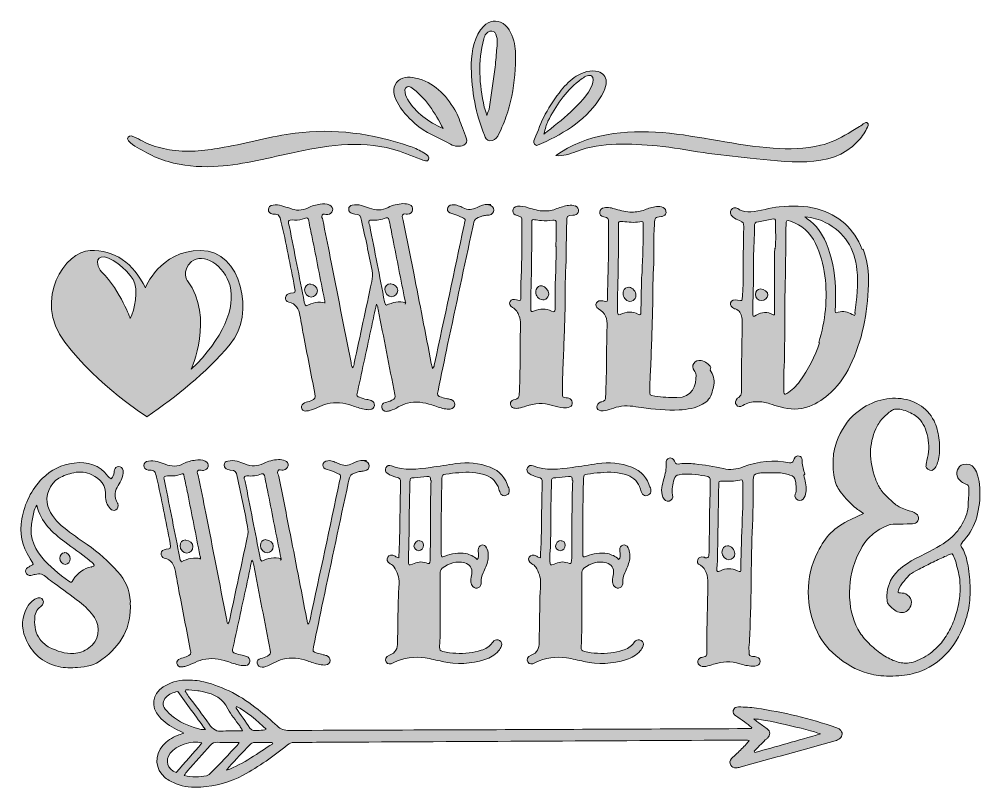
# Model space of a CAD drawing. Header units: inches. Extents: x 149 to 931, y -852 to -227.
import ezdxf

# ---------------------------------------------------------------- set-up
doc = ezdxf.new("R2010")
doc.units = ezdxf.units.IN
doc.header["$MEASUREMENT"] = 0
doc.layers.add('Layer 1', color=7, linetype='Continuous')

# ---------------------------------------------------------------- blocks, each defined once
blk = doc.blocks.new('block 3')
at = {"layer": 'Layer 1', "true_color": 0x278121}
h = blk.add_hatch(color=86, dxfattribs=at)
h.dxf.hatch_style = 2
edge = h.paths.add_edge_path()
edge.add_spline(control_points=[(516.35, -266.58), (516.33, -265.47), (516.34, -264.36), (516.37, -263.24), (516.68, -252.87), (518.87, -240.18), (526.53, -232.58), (531.01, -228.14), (536.81, -227.07), (542.17, -230.63), (547.46, -234.15), (550.12, -240.87), (551.36, -246.88), (552.49, -252.35), (552.53, -257.98), (552.32, -263.56), (551.87, -275.23), (550.32, -286.88), (547.21, -298.15), (545.65, -303.83), (543.69, -309.4), (541.29, -314.78), (539.37, -319.08), (537.29, -326.21), (531.43, -325.8), (528.57, -325.6), (527.95, -323.51), (527.03, -321.32), (519.99, -304.47), (516.59, -284.82), (516.35, -266.58)], knot_values=[0, 0, 0, 0, 1, 1, 1, 2, 2, 2, 3, 3, 3, 4, 4, 4, 5, 5, 5, 6, 6, 6, 7, 7, 7, 8, 8, 8, 9, 9, 9, 10, 10, 10, 10], degree=3, periodic=1)
edge = h.paths.add_edge_path()
edge.add_spline(control_points=[(536.38, -239.32), (536.04, -238.52), (535.55, -237.82), (534.88, -237.32), (532.81, -235.78), (529.74, -236.85), (528.34, -238.83), (527.45, -240.09), (527, -241.59), (526.59, -243.07), (521.51, -261.69), (522.77, -279.85), (526.94, -298.49), (527.36, -300.38), (528.06, -302.2), (529.03, -305.29), (529.91, -302.66), (530.56, -301.39), (530.76, -300.05), (532.23, -290.14), (533.98, -279.92), (535.26, -269.84), (535.93, -264.63), (536.48, -259.4), (536.82, -254.15), (537.11, -249.59), (538.25, -243.64), (536.38, -239.32)], knot_values=[0, 0, 0, 0, 1, 1, 1, 2, 2, 2, 3, 3, 3, 4, 4, 4, 5, 5, 5, 6, 6, 6, 7, 7, 7, 8, 8, 8, 9, 9, 9, 9], degree=3, periodic=1)
h = blk.add_hatch(color=86, dxfattribs=at)
h.dxf.hatch_style = 2
edge = h.paths.add_edge_path()
edge.add_spline(control_points=[(512.36, -324.19), (513.09, -326.17), (512.22, -328.44), (510.31, -329.33), (506.61, -331.04), (502.92, -330.56), (499.55, -328.74), (489.63, -323.39), (478.88, -319.48), (470.3, -311.71), (464.61, -306.56), (459.47, -301.09), (455.93, -294.24), (453.24, -289.04), (451.89, -283.39), (455.62, -278.53), (459.39, -273.63), (465.22, -273.64), (470.96, -274.88), (486, -278.15), (495.44, -288.51), (503.05, -300.8), (505.79, -305.24), (507.17, -310.52), (509.09, -315.44), (510.2, -318.27), (511.23, -321.11), (512.36, -324.19)], knot_values=[0, 0, 0, 0, 1, 1, 1, 2, 2, 2, 3, 3, 3, 4, 4, 4, 5, 5, 5, 6, 6, 6, 7, 7, 7, 8, 8, 8, 9, 9, 9, 9], degree=3, periodic=1)
edge = h.paths.add_edge_path()
edge.add_spline(control_points=[(493.33, -315.95), (487.03, -303.45), (479.19, -290.46), (467.14, -282.21), (465.18, -280.87), (462.55, -282.19), (462.41, -284.56), (462.26, -287.33), (463.21, -290.14), (464.38, -292.06), (471.21, -303.28), (481.48, -310.53), (493.33, -315.95)], knot_values=[0, 0, 0, 0, 1, 1, 1, 2, 2, 2, 3, 3, 3, 4, 4, 4, 4], degree=3, periodic=1)
h = blk.add_hatch(color=86, dxfattribs=at)
h.dxf.hatch_style = 2
edge = h.paths.add_edge_path()
edge.add_spline(control_points=[(569.5, -329.79), (566.62, -328.39), (566.82, -326.6), (567.75, -324.49), (570.72, -317.76), (573.06, -310.82), (576.53, -304.27), (580.21, -297.35), (584.57, -290.8), (589.54, -284.74), (593.1, -280.42), (597.01, -276.3), (601.74, -273.32), (606.87, -270.09), (613.65, -267.9), (619.67, -269.68), (623.34, -270.77), (626.05, -273.76), (626.18, -277.68), (626.27, -280.47), (625.24, -283.18), (624.02, -285.69), (614.73, -304.94), (595.99, -317.54), (577.25, -326.37), (574.78, -327.53), (572.25, -328.58), (569.5, -329.79)], knot_values=[0, 0, 0, 0, 1, 1, 1, 2, 2, 2, 3, 3, 3, 4, 4, 4, 5, 5, 5, 6, 6, 6, 7, 7, 7, 8, 8, 8, 9, 9, 9, 9], degree=3, periodic=1)
edge = h.paths.add_edge_path()
edge.add_spline(control_points=[(614.19, -273.2), (613.59, -272.76), (612.76, -272.56), (611.64, -272.73), (608.77, -273.15), (606.03, -275.68), (603.81, -277.39), (592.6, -286.06), (585.05, -297.61), (578.7, -310.02), (577.29, -312.78), (576.72, -315.96), (575.3, -320.41), (582.83, -314.6), (590.43, -308.84), (597.35, -302.3), (603.74, -296.25), (611.47, -288.6), (614.75, -280.27), (615.66, -277.96), (615.96, -274.51), (614.19, -273.2)], knot_values=[0, 0, 0, 0, 1, 1, 1, 2, 2, 2, 3, 3, 3, 4, 4, 4, 5, 5, 5, 6, 6, 6, 7, 7, 7, 7], degree=3, periodic=1)
h = blk.add_hatch(color=86, dxfattribs=at)
h.dxf.hatch_style = 2
edge = h.paths.add_edge_path()
edge.add_spline(control_points=[(837.36, -311.04), (837.65, -311), (837.92, -311.03), (838.18, -311.14), (840.23, -312.05), (838.57, -314.8), (837.94, -316.05), (836, -319.89), (833.49, -323.45), (830.54, -326.59), (808.92, -349.66), (770.98, -342.69), (743.11, -340), (730.34, -338.77), (717.61, -337.25), (704.91, -335.44), (692.44, -333.66), (680.09, -331.2), (667.58, -330.1), (645.78, -328.19), (622.59, -326.63), (601.85, -334.52), (596.41, -336.59), (590.89, -338.45), (584.99, -337.97), (609.47, -320.09), (641.77, -316.68), (671.98, -319.24), (702.19, -321.81), (731.77, -329.68), (762, -331.92), (774.71, -332.86), (787.92, -332.56), (800.47, -329.57), (808.41, -327.67), (815.77, -324), (822.81, -319.93), (826.34, -317.88), (829.81, -315.72), (833.3, -313.6), (834.3, -312.99), (835.95, -311.22), (837.36, -311.04)], knot_values=[0, 0, 0, 0, 1, 1, 1, 2, 2, 2, 3, 3, 3, 4, 4, 4, 5, 5, 5, 6, 6, 6, 7, 7, 7, 8, 8, 8, 9, 9, 9, 10, 10, 10, 11, 11, 11, 12, 12, 12, 13, 13, 13, 14, 14, 14, 14], degree=3, periodic=1)
h = blk.add_hatch(color=86, dxfattribs=at)
h.dxf.hatch_style = 2
edge = h.paths.add_edge_path()
edge.add_spline(control_points=[(237.43, -325.83), (235.85, -324.12), (237.51, -321.32), (239.76, -321.92), (245.21, -323.38), (249.5, -327.06), (254.76, -328.93), (260.69, -331.04), (266.84, -332.56), (273.06, -333.47), (287.33, -335.57), (301.26, -333.73), (315.28, -331.2), (334.61, -327.73), (353.56, -322.23), (373.02, -319.69), (404.6, -315.57), (435.89, -320), (465.92, -330.12), (469.6, -331.36), (473.13, -332.99), (476.5, -334.91), (478.16, -335.85), (479.98, -336.87), (481.32, -338.37), (482.83, -340.05), (481.34, -342.71), (479.11, -342.3), (477.65, -342.03), (476.29, -341.29), (474.9, -340.77), (467.35, -337.97), (459.93, -334.63), (452.16, -332.62), (424.78, -325.5), (396.87, -329.82), (369.72, -335.85), (348.78, -340.51), (327.83, -345.92), (306.39, -346.83), (294.05, -347.35), (281.54, -346.28), (269.66, -342.83), (263.71, -341.11), (257.92, -338.79), (252.5, -335.78), (247.25, -332.86), (241.56, -330.29), (237.43, -325.83)], knot_values=[0, 0, 0, 0, 1, 1, 1, 2, 2, 2, 3, 3, 3, 4, 4, 4, 5, 5, 5, 6, 6, 6, 7, 7, 7, 8, 8, 8, 9, 9, 9, 10, 10, 10, 11, 11, 11, 12, 12, 12, 13, 13, 13, 14, 14, 14, 15, 15, 15, 16, 16, 16, 16], degree=3, periodic=1)
at = {"layer": 'Layer 1', "lineweight": 0}
for points, knots in [([(516.35, -266.58), (516.33, -265.47), (516.34, -264.36), (516.37, -263.24), (516.68, -252.87), (518.87, -240.18), (526.53, -232.58), (531.01, -228.14), (536.81, -227.07), (542.17, -230.63), (547.46, -234.15), (550.12, -240.87), (551.36, -246.88), (552.49, -252.35), (552.53, -257.98), (552.32, -263.56), (551.87, -275.23), (550.32, -286.88), (547.21, -298.15), (545.65, -303.83), (543.69, -309.4), (541.29, -314.78), (539.37, -319.08), (537.29, -326.21), (531.43, -325.8), (528.57, -325.6), (527.95, -323.51), (527.03, -321.32), (519.99, -304.47), (516.59, -284.82), (516.35, -266.58)], [0, 0, 0, 0, 1, 1, 1, 2, 2, 2, 3, 3, 3, 4, 4, 4, 5, 5, 5, 6, 6, 6, 7, 7, 7, 8, 8, 8, 9, 9, 9, 10, 10, 10, 10]), ([(536.38, -239.32), (536.04, -238.52), (535.55, -237.82), (534.88, -237.32), (532.81, -235.78), (529.74, -236.85), (528.34, -238.83), (527.45, -240.09), (527, -241.59), (526.59, -243.07), (521.51, -261.69), (522.77, -279.85), (526.94, -298.49), (527.36, -300.38), (528.06, -302.2), (529.03, -305.29), (529.91, -302.66), (530.56, -301.39), (530.76, -300.05), (532.23, -290.14), (533.98, -279.92), (535.26, -269.84), (535.93, -264.63), (536.48, -259.4), (536.82, -254.15), (537.11, -249.59), (538.25, -243.64), (536.38, -239.32)], [0, 0, 0, 0, 1, 1, 1, 2, 2, 2, 3, 3, 3, 4, 4, 4, 5, 5, 5, 6, 6, 6, 7, 7, 7, 8, 8, 8, 9, 9, 9, 9]), ([(512.36, -324.19), (513.09, -326.17), (512.22, -328.44), (510.31, -329.33), (506.61, -331.04), (502.92, -330.56), (499.55, -328.74), (489.63, -323.39), (478.88, -319.48), (470.3, -311.71), (464.61, -306.56), (459.47, -301.09), (455.93, -294.24), (453.24, -289.04), (451.89, -283.39), (455.62, -278.53), (459.39, -273.63), (465.22, -273.64), (470.96, -274.88), (486, -278.15), (495.44, -288.51), (503.05, -300.8), (505.79, -305.24), (507.17, -310.52), (509.09, -315.44), (510.2, -318.27), (511.23, -321.11), (512.36, -324.19)], [0, 0, 0, 0, 1, 1, 1, 2, 2, 2, 3, 3, 3, 4, 4, 4, 5, 5, 5, 6, 6, 6, 7, 7, 7, 8, 8, 8, 9, 9, 9, 9]), ([(569.5, -329.79), (566.62, -328.39), (566.82, -326.6), (567.75, -324.49), (570.72, -317.76), (573.06, -310.82), (576.53, -304.27), (580.21, -297.35), (584.57, -290.8), (589.54, -284.74), (593.1, -280.42), (597.01, -276.3), (601.74, -273.32), (606.87, -270.09), (613.65, -267.9), (619.67, -269.68), (623.34, -270.77), (626.05, -273.76), (626.18, -277.68), (626.27, -280.47), (625.24, -283.18), (624.02, -285.69), (614.73, -304.94), (595.99, -317.54), (577.25, -326.37), (574.78, -327.53), (572.25, -328.58), (569.5, -329.79)], [0, 0, 0, 0, 1, 1, 1, 2, 2, 2, 3, 3, 3, 4, 4, 4, 5, 5, 5, 6, 6, 6, 7, 7, 7, 8, 8, 8, 9, 9, 9, 9]), ([(614.19, -273.2), (613.59, -272.76), (612.76, -272.56), (611.64, -272.73), (608.77, -273.15), (606.03, -275.68), (603.81, -277.39), (592.6, -286.06), (585.05, -297.61), (578.7, -310.02), (577.29, -312.78), (576.72, -315.96), (575.3, -320.41), (582.83, -314.6), (590.43, -308.84), (597.35, -302.3), (603.74, -296.25), (611.47, -288.6), (614.75, -280.27), (615.66, -277.96), (615.96, -274.51), (614.19, -273.2)], [0, 0, 0, 0, 1, 1, 1, 2, 2, 2, 3, 3, 3, 4, 4, 4, 5, 5, 5, 6, 6, 6, 7, 7, 7, 7]), ([(493.33, -315.95), (487.03, -303.45), (479.19, -290.46), (467.14, -282.21), (465.18, -280.87), (462.55, -282.19), (462.41, -284.56), (462.26, -287.33), (463.21, -290.14), (464.38, -292.06), (471.21, -303.28), (481.48, -310.53), (493.33, -315.95)], [0, 0, 0, 0, 1, 1, 1, 2, 2, 2, 3, 3, 3, 4, 4, 4, 4]), ([(837.36, -311.04), (837.65, -311), (837.92, -311.03), (838.18, -311.14), (840.23, -312.05), (838.57, -314.8), (837.94, -316.05), (836, -319.89), (833.49, -323.45), (830.54, -326.59), (808.92, -349.66), (770.98, -342.69), (743.11, -340), (730.34, -338.77), (717.61, -337.25), (704.91, -335.44), (692.44, -333.66), (680.09, -331.2), (667.58, -330.1), (645.78, -328.19), (622.59, -326.63), (601.85, -334.52), (596.41, -336.59), (590.89, -338.45), (584.99, -337.97), (609.47, -320.09), (641.77, -316.68), (671.98, -319.24), (702.19, -321.81), (731.77, -329.68), (762, -331.92), (774.71, -332.86), (787.92, -332.56), (800.47, -329.57), (808.41, -327.67), (815.77, -324), (822.81, -319.93), (826.34, -317.88), (829.81, -315.72), (833.3, -313.6), (834.3, -312.99), (835.95, -311.22), (837.36, -311.04)], [0, 0, 0, 0, 1, 1, 1, 2, 2, 2, 3, 3, 3, 4, 4, 4, 5, 5, 5, 6, 6, 6, 7, 7, 7, 8, 8, 8, 9, 9, 9, 10, 10, 10, 11, 11, 11, 12, 12, 12, 13, 13, 13, 14, 14, 14, 14]), ([(237.43, -325.83), (235.85, -324.12), (237.51, -321.32), (239.76, -321.92), (245.21, -323.38), (249.5, -327.06), (254.76, -328.93), (260.69, -331.04), (266.84, -332.56), (273.06, -333.47), (287.33, -335.57), (301.26, -333.73), (315.28, -331.2), (334.61, -327.73), (353.56, -322.23), (373.02, -319.69), (404.6, -315.57), (435.89, -320), (465.92, -330.12), (469.6, -331.36), (473.13, -332.99), (476.5, -334.91), (478.16, -335.85), (479.98, -336.87), (481.32, -338.37), (482.83, -340.05), (481.34, -342.71), (479.11, -342.3), (477.65, -342.03), (476.29, -341.29), (474.9, -340.77), (467.35, -337.97), (459.93, -334.63), (452.16, -332.62), (424.78, -325.5), (396.87, -329.82), (369.72, -335.85), (348.78, -340.51), (327.83, -345.92), (306.39, -346.83), (294.05, -347.35), (281.54, -346.28), (269.66, -342.83), (263.71, -341.11), (257.92, -338.79), (252.5, -335.78), (247.25, -332.86), (241.56, -330.29), (237.43, -325.83)], [0, 0, 0, 0, 1, 1, 1, 2, 2, 2, 3, 3, 3, 4, 4, 4, 5, 5, 5, 6, 6, 6, 7, 7, 7, 8, 8, 8, 9, 9, 9, 10, 10, 10, 11, 11, 11, 12, 12, 12, 13, 13, 13, 14, 14, 14, 15, 15, 15, 16, 16, 16, 16])]:
    blk.add_open_spline(points, degree=3, knots=knots, dxfattribs=at)
blk = doc.blocks.new('block 4')
at = {"layer": 'Layer 1', "true_color": 0xe43b40}
h = blk.add_hatch(color=13, dxfattribs=at)
h.dxf.hatch_style = 2
edge = h.paths.add_edge_path()
edge.add_spline(control_points=[(238.87, -701.4), (240.3, -721.35), (231.51, -736.31), (215.84, -747.71), (210.14, -751.99), (203.25, -753.89), (196.13, -754.12), (190.9, -754.36), (185.68, -754.6), (180.45, -753.41), (167.39, -750.32), (158.6, -742.01), (153.62, -729.9), (150.05, -721.59), (150.77, -712.8), (155.28, -704.73), (156.94, -701.88), (159.31, -699.5), (162.4, -698.08), (164.78, -696.89), (166.92, -697.36), (167.87, -699.26), (168.82, -700.93), (168.34, -702.83), (166.2, -704.49), (162.4, -707.1), (161.21, -710.66), (161.21, -714.94), (160.98, -720.88), (161.69, -726.34), (165.49, -731.09), (167.63, -733.94), (170.24, -736.31), (173.33, -737.74), (179.5, -740.82), (185.91, -742.96), (193.04, -742.72), (197.55, -742.49), (201.59, -740.82), (205.15, -738.21), (213.23, -732.75), (215.36, -721.59), (209.9, -713.51), (206.58, -708.53), (202.3, -704.25), (197.55, -700.69), (190.9, -695.46), (184.01, -690.48), (177.13, -685.49), (174.99, -684.06), (172.85, -682.64), (171.19, -680.98), (168.34, -678.13), (165.25, -677.42), (161.69, -678.37), (160.5, -678.6), (159.31, -679.08), (158.13, -679.32), (156.23, -679.55), (154.57, -678.6), (154.09, -676.94), (153.38, -675.28), (154.09, -673.85), (155.52, -672.9), (156.23, -672.43), (157.18, -671.95), (157.89, -671.48), (160.5, -670.29), (160.5, -670.29), (158.84, -667.92), (158.37, -666.97), (157.65, -666.02), (157.18, -665.07), (150.77, -655.33), (148.63, -644.64), (150.77, -633.24), (153.14, -620.66), (158.37, -609.5), (167.39, -600.47), (174.51, -593.35), (183.3, -589.07), (193.28, -587.88), (204.2, -586.46), (213.94, -589.31), (220.82, -598.57), (221.54, -599.28), (222.01, -600.23), (223.44, -600.71), (224.86, -599.04), (225.57, -597.38), (225.81, -595.48), (225.81, -594.77), (225.81, -594.06), (226.05, -593.35), (226.52, -591.68), (227.71, -590.73), (229.61, -590.73), (231.28, -590.73), (232.7, -591.92), (233.17, -593.82), (233.41, -595.48), (233.17, -597.14), (232.7, -598.81), (231.99, -600.94), (231.04, -602.84), (229.85, -604.74), (228.66, -606.64), (227.71, -608.55), (227, -610.68), (226.29, -613.53), (226.29, -616.14), (227.71, -618.76), (228.19, -619.47), (228.66, -620.18), (228.9, -620.89), (229.61, -623.03), (228.9, -624.93), (227.24, -625.88), (225.57, -626.83), (223.91, -626.36), (222.72, -624.93), (219.87, -622.08), (218.69, -618.52), (218.92, -614.48), (219.4, -605.93), (214.41, -600.71), (207.76, -597.38), (203.25, -595.01), (198.03, -594.77), (193.04, -595.72), (188.77, -596.67), (184.73, -598.09), (180.93, -600.23), (173.33, -604.51), (169.29, -614.72), (171.9, -623.03), (174.28, -630.39), (179.26, -635.62), (184.96, -640.37), (190.9, -645.35), (197.55, -649.63), (203.96, -654.14), (212.99, -660.55), (221.3, -667.92), (228.66, -675.99), (235.07, -682.88), (238.4, -691.19), (239.11, -700.69), (239.11, -700.69), (238.87, -701.4), (238.87, -701.4)], knot_values=[0, 0, 0, 0, 1, 1, 1, 2, 2, 2, 3, 3, 3, 4, 4, 4, 5, 5, 5, 6, 6, 6, 7, 7, 7, 8, 8, 8, 9, 9, 9, 10, 10, 10, 11, 11, 11, 12, 12, 12, 13, 13, 13, 14, 14, 14, 15, 15, 15, 16, 16, 16, 17, 17, 17, 18, 18, 18, 19, 19, 19, 20, 20, 20, 21, 21, 21, 22, 22, 22, 23, 23, 23, 24, 24, 24, 25, 25, 25, 26, 26, 26, 27, 27, 27, 28, 28, 28, 29, 29, 29, 30, 30, 30, 31, 31, 31, 32, 32, 32, 33, 33, 33, 34, 34, 34, 35, 35, 35, 36, 36, 36, 37, 37, 37, 38, 38, 38, 39, 39, 39, 40, 40, 40, 41, 41, 41, 42, 42, 42, 43, 43, 43, 44, 44, 44, 45, 45, 45, 46, 46, 46, 47, 47, 47, 48, 48, 48, 49, 49, 49, 50, 50, 50, 50], degree=3, periodic=1)
edge = h.paths.add_edge_path()
edge.add_spline(control_points=[(207.05, -672.43), (208, -672.19), (209.19, -672.19), (209.66, -670.77), (208.48, -669.1), (206.81, -667.92), (205.15, -666.49), (198.98, -661.27), (192.09, -656.99), (185.68, -652.01), (175.46, -644.4), (166.2, -636.09), (162.88, -622.08), (160.5, -626.12), (160.03, -629.68), (159.31, -633.24), (156.47, -644.88), (159.31, -655.33), (166.92, -664.35), (173.09, -671.95), (180.93, -678.13), (189, -683.83), (191.14, -685.25), (191.38, -685.25), (192.56, -682.88), (195.89, -676.94), (201.11, -673.85), (207.29, -672.19), (207.29, -672.19), (207.05, -672.43), (207.05, -672.43)], knot_values=[0, 0, 0, 0, 1, 1, 1, 2, 2, 2, 3, 3, 3, 4, 4, 4, 5, 5, 5, 6, 6, 6, 7, 7, 7, 8, 8, 8, 9, 9, 9, 10, 10, 10, 10], degree=3, periodic=1)
edge = h.paths.add_edge_path()
edge.add_spline(control_points=[(185.2, -660.55), (187.58, -660.55), (190.19, -663.17), (190.19, -665.78), (190.19, -668.15), (188.29, -670.29), (186.15, -670.29), (183.78, -670.29), (181.64, -667.92), (181.64, -665.3), (181.64, -662.93), (183.3, -660.79), (185.44, -660.79), (185.44, -660.79), (185.2, -660.55), (185.2, -660.55)], knot_values=[0, 0, 0, 0, 1, 1, 1, 2, 2, 2, 3, 3, 3, 4, 4, 4, 5, 5, 5, 5], degree=3, periodic=1)
h = blk.add_hatch(color=13, dxfattribs=at)
h.dxf.hatch_style = 2
edge = h.paths.add_edge_path()
edge.add_spline(control_points=[(429.1, -585.98), (431.71, -586.46), (433.37, -588.12), (433.37, -590.26), (433.37, -592.16), (431.95, -593.82), (429.57, -594.3), (428.86, -594.53), (428.15, -594.53), (427.43, -594.53), (426.48, -594.77), (425.3, -594.77), (424.35, -595.01), (417.94, -597.14), (417.7, -597.14), (416.27, -604.03), (409.38, -635.86), (402.74, -667.68), (395.85, -699.5), (393.24, -712.09), (390.62, -724.68), (388.01, -737.26), (387.3, -741.06), (387.3, -741.3), (390.86, -742.49), (392.52, -742.96), (394.19, -743.2), (395.85, -743.67), (396.8, -743.91), (397.75, -744.15), (398.7, -744.39), (400.6, -745.1), (401.55, -746.52), (401.55, -748.42), (401.55, -750.32), (400.12, -751.75), (397.99, -751.99), (396.32, -752.22), (394.66, -751.99), (393, -751.75), (389.67, -751.04), (386.35, -749.85), (383.02, -748.66), (376.61, -746.52), (369.96, -745.57), (363.08, -747.24), (360.46, -747.95), (358.09, -749.14), (355.71, -750.32), (353.58, -751.51), (351.44, -752.7), (349.06, -753.41), (348.11, -753.65), (347.16, -753.89), (346.21, -753.89), (344.08, -753.89), (342.41, -752.46), (342.18, -750.56), (341.94, -748.42), (343.13, -747.24), (345.03, -746.76), (346.93, -746.29), (348.83, -745.81), (350.49, -744.86), (353.1, -743.44), (353.34, -742.96), (352.86, -740.11), (348.35, -717.08), (343.84, -694.04), (339.33, -671), (339.09, -669.82), (339.09, -668.39), (337.9, -666.73), (336.48, -673.14), (335.29, -678.84), (334.1, -684.54), (330.3, -702.11), (326.5, -719.69), (322.7, -737.26), (322.47, -737.97), (322.47, -738.69), (322.23, -739.4), (321.75, -741.06), (322.47, -742.01), (324.13, -742.49), (326.03, -743.2), (327.93, -743.91), (330.06, -744.15), (331.25, -744.39), (332.44, -744.62), (333.63, -745.1), (335.53, -745.81), (336.48, -747.24), (336.24, -749.14), (336, -751.04), (334.82, -752.22), (332.92, -752.46), (331.25, -752.7), (329.59, -752.46), (327.93, -752.22), (324.6, -751.51), (321.28, -750.32), (317.95, -749.14), (311.3, -747), (304.65, -746.05), (297.77, -747.71), (294.92, -748.42), (292.3, -749.61), (289.93, -750.8), (287.79, -751.75), (285.65, -752.7), (283.28, -753.17), (282.33, -753.41), (281.38, -753.65), (280.43, -753.65), (278.53, -753.65), (277.11, -752.46), (276.87, -750.8), (276.63, -749.14), (277.58, -747.71), (279.48, -747), (281.14, -746.29), (282.8, -746.05), (284.47, -745.34), (288.27, -743.67), (288.5, -743.2), (287.79, -739.4), (284.7, -723.49), (281.62, -707.58), (278.53, -691.67), (277.58, -686.44), (276.63, -681.21), (275.68, -675.99), (274.73, -670.53), (272.36, -666.49), (266.65, -665.07), (264.76, -664.59), (263.81, -663.17), (264.04, -661.27), (264.28, -659.37), (265.71, -658.18), (268.08, -657.94), (272.12, -657.47), (272.12, -657.47), (271.41, -653.19), (267.84, -635.14), (264.52, -617.09), (260.24, -599.28), (259.29, -595.25), (258.82, -593.35), (254.31, -593.58), (254.07, -593.58), (253.83, -593.58), (253.59, -593.58), (251.22, -593.11), (250.03, -591.68), (250.03, -589.78), (250.03, -587.88), (251.46, -586.46), (253.83, -586.22), (256.21, -585.98), (258.58, -585.98), (260.96, -586.7), (263.09, -587.41), (265.23, -588.12), (267.37, -588.83), (272.36, -590.73), (277.34, -590.97), (282.33, -588.36), (285.42, -586.7), (288.74, -585.98), (292.07, -585.51), (294.68, -585.03), (297.29, -585.03), (299.9, -586.22), (301.8, -587.17), (302.75, -589.07), (302.28, -590.73), (301.8, -592.63), (300.38, -593.58), (298.48, -593.82), (298.24, -593.82), (298, -593.82), (297.77, -593.82), (296.34, -594.06), (294.68, -592.63), (293.73, -594.53), (293.02, -595.72), (293.97, -596.91), (294.21, -598.09), (296.34, -608.31), (298.48, -618.52), (300.38, -628.73), (306.08, -657.23), (311.54, -685.73), (317.24, -714.23), (317.48, -715.65), (317.48, -717.08), (318.43, -718.5), (319.62, -717.31), (319.62, -715.89), (319.85, -714.7), (324.6, -692.62), (329.35, -670.53), (334.1, -648.44), (334.82, -645.35), (335.05, -642.5), (334.34, -639.42), (331.73, -625.88), (328.88, -612.34), (325.79, -598.81), (325.08, -595.25), (324.6, -593.35), (320.33, -593.58), (319.62, -593.58), (318.9, -593.35), (318.19, -593.11), (316.53, -592.63), (315.34, -591.45), (315.34, -589.55), (315.34, -587.65), (316.53, -586.46), (318.19, -586.22), (320.8, -585.75), (323.41, -585.75), (325.79, -586.46), (327.93, -587.17), (330.06, -587.88), (332.2, -588.6), (337.43, -590.73), (342.41, -590.73), (347.4, -588.12), (351.2, -586.22), (355.24, -585.27), (359.51, -585.03), (361.41, -585.03), (363.31, -585.27), (364.97, -585.98), (366.64, -586.7), (367.59, -588.12), (367.35, -590.02), (367.11, -591.92), (365.45, -593.35), (363.31, -593.58), (361.89, -593.82), (359.99, -592.4), (359.04, -594.53), (358.33, -595.96), (359.51, -597.38), (359.75, -598.81), (362.6, -613.06), (365.45, -627.31), (368.3, -641.55), (373.05, -666.02), (377.8, -690.48), (382.55, -714.94), (382.79, -716.13), (383.02, -717.31), (383.5, -718.98), (384.92, -717.79), (384.92, -716.36), (385.16, -715.18), (393.24, -677.65), (401.31, -640.13), (409.15, -602.61), (410.34, -597.38), (411.29, -597.86), (405.82, -595.48), (403.69, -594.53), (401.55, -593.58), (399.17, -593.11), (396.8, -592.63), (395.61, -591.21), (395.61, -589.55), (395.61, -587.65), (397.27, -586.22), (399.65, -585.98), (401.31, -585.75), (402.97, -586.22), (404.4, -586.7), (405.82, -587.17), (407.25, -587.65), (408.43, -588.36), (412.24, -590.26), (416.04, -590.26), (419.84, -588.12), (422.68, -586.7), (425.53, -585.51), (428.86, -585.75), (429.57, -585.75), (430.28, -585.75), (431, -585.75), (431, -585.75), (429.1, -585.98), (429.1, -585.98)], knot_values=[0, 0, 0, 0, 1, 1, 1, 2, 2, 2, 3, 3, 3, 4, 4, 4, 5, 5, 5, 6, 6, 6, 7, 7, 7, 8, 8, 8, 9, 9, 9, 10, 10, 10, 11, 11, 11, 12, 12, 12, 13, 13, 13, 14, 14, 14, 15, 15, 15, 16, 16, 16, 17, 17, 17, 18, 18, 18, 19, 19, 19, 20, 20, 20, 21, 21, 21, 22, 22, 22, 23, 23, 23, 24, 24, 24, 25, 25, 25, 26, 26, 26, 27, 27, 27, 28, 28, 28, 29, 29, 29, 30, 30, 30, 31, 31, 31, 32, 32, 32, 33, 33, 33, 34, 34, 34, 35, 35, 35, 36, 36, 36, 37, 37, 37, 38, 38, 38, 39, 39, 39, 40, 40, 40, 41, 41, 41, 42, 42, 42, 43, 43, 43, 44, 44, 44, 45, 45, 45, 46, 46, 46, 47, 47, 47, 48, 48, 48, 49, 49, 49, 50, 50, 50, 51, 51, 51, 52, 52, 52, 53, 53, 53, 54, 54, 54, 55, 55, 55, 56, 56, 56, 57, 57, 57, 58, 58, 58, 59, 59, 59, 60, 60, 60, 61, 61, 61, 62, 62, 62, 63, 63, 63, 64, 64, 64, 65, 65, 65, 66, 66, 66, 67, 67, 67, 68, 68, 68, 69, 69, 69, 70, 70, 70, 71, 71, 71, 72, 72, 72, 73, 73, 73, 74, 74, 74, 75, 75, 75, 76, 76, 76, 77, 77, 77, 78, 78, 78, 79, 79, 79, 80, 80, 80, 81, 81, 81, 82, 82, 82, 83, 83, 83, 84, 84, 84, 85, 85, 85, 86, 86, 86, 87, 87, 87, 88, 88, 88, 89, 89, 89, 90, 90, 90, 91, 91, 91, 92, 92, 92, 93, 93, 93, 94, 94, 94, 95, 95, 95, 96, 96, 96, 97, 97, 97, 98, 98, 98, 98], degree=3, periodic=1)
edge = h.paths.add_edge_path()
edge.add_spline(control_points=[(295.63, -665.78), (296.34, -664.59), (295.87, -663.88), (295.63, -663.17), (292.3, -646.3), (288.98, -629.44), (285.65, -612.58), (284.7, -608.07), (283.75, -603.56), (282.8, -599.04), (282.33, -596.43), (282.09, -596.19), (279.48, -597.14), (276.87, -598.09), (274.26, -598.57), (271.41, -598.33), (264.76, -598.09), (266.18, -599.28), (267.13, -603.79), (271.17, -624.22), (275.21, -644.64), (279.24, -665.07), (279.48, -666.02), (279.48, -667.2), (280.67, -668.15), (285.65, -665.54), (290.88, -664.12), (296.34, -665.78), (296.34, -665.78), (295.63, -665.78), (295.63, -665.78)], knot_values=[0, 0, 0, 0, 1, 1, 1, 2, 2, 2, 3, 3, 3, 4, 4, 4, 5, 5, 5, 6, 6, 6, 7, 7, 7, 8, 8, 8, 9, 9, 9, 10, 10, 10, 10], degree=3, periodic=1)
edge = h.paths.add_edge_path()
edge.add_spline(control_points=[(283.99, -650.58), (287.32, -650.58), (289.93, -652.96), (289.93, -655.8), (289.93, -658.65), (287.55, -661.03), (284.94, -661.03), (282.09, -661.03), (279.48, -658.18), (279.48, -655.09), (279.48, -652.48), (281.38, -650.34), (283.75, -650.34), (283.75, -650.34), (283.99, -650.58), (283.99, -650.58)], knot_values=[0, 0, 0, 0, 1, 1, 1, 2, 2, 2, 3, 3, 3, 4, 4, 4, 5, 5, 5, 5], degree=3, periodic=1)
edge = h.paths.add_edge_path()
edge.add_spline(control_points=[(361.18, -666.73), (361.89, -665.3), (361.41, -664.59), (361.18, -663.88), (357.85, -647.02), (354.53, -630.16), (351.2, -613.29), (350.25, -608.55), (349.3, -603.79), (348.35, -599.04), (348.11, -597.62), (347.64, -595.96), (345.74, -596.67), (341.94, -598.33), (337.9, -598.57), (333.87, -598.33), (332.2, -598.33), (331.49, -599.04), (331.73, -600.71), (331.96, -601.42), (332.2, -602.13), (332.44, -602.84), (336.48, -623.51), (340.51, -644.17), (344.55, -664.83), (344.79, -665.78), (344.79, -666.97), (345.98, -667.68), (350.96, -665.3), (356.19, -663.88), (361.89, -665.78), (361.89, -665.78), (361.18, -666.73), (361.18, -666.73)], knot_values=[0, 0, 0, 0, 1, 1, 1, 2, 2, 2, 3, 3, 3, 4, 4, 4, 5, 5, 5, 6, 6, 6, 7, 7, 7, 8, 8, 8, 9, 9, 9, 10, 10, 10, 11, 11, 11, 11], degree=3, periodic=1)
edge = h.paths.add_edge_path()
edge.add_spline(control_points=[(349.54, -650.34), (352.63, -650.34), (355.24, -652.72), (355.24, -655.57), (355.24, -658.42), (352.86, -660.79), (350.25, -660.79), (347.4, -660.79), (344.79, -657.94), (344.79, -654.85), (344.79, -652.24), (346.69, -650.11), (349.06, -650.11), (349.06, -650.11), (349.54, -650.34), (349.54, -650.34)], knot_values=[0, 0, 0, 0, 1, 1, 1, 2, 2, 2, 3, 3, 3, 4, 4, 4, 5, 5, 5, 5], degree=3, periodic=1)
h = blk.add_hatch(color=13, dxfattribs=at)
h.dxf.hatch_style = 2
edge = h.paths.add_edge_path()
edge.add_spline(control_points=[(786.73, -597.86), (788.15, -601.89), (788.87, -606.17), (788.63, -610.45), (788.63, -612.34), (788.15, -614.24), (787.2, -615.91), (786.02, -618.04), (784.12, -618.76), (782.22, -618.04), (780.32, -617.33), (779.13, -615.43), (779.84, -613.29), (781.27, -609.73), (780.56, -606.17), (780.08, -602.61), (779.61, -599.99), (778.18, -598.33), (775.57, -597.62), (772.24, -596.67), (768.92, -595.72), (765.36, -595.72), (761.56, -595.72), (757.76, -595.72), (753.96, -595.72), (752.53, -595.72), (751.11, -595.96), (749.92, -596.19), (746.12, -597.14), (745.64, -597.86), (745.64, -601.66), (745.64, -606.64), (745.64, -611.63), (745.64, -616.62), (745.64, -631.34), (744.69, -646.07), (744.22, -660.79), (744.22, -661.98), (744.22, -663.17), (744.22, -664.35), (743.98, -681.21), (743.98, -698.08), (743.27, -714.94), (743.03, -721.82), (743.03, -728.95), (742.32, -735.84), (742.08, -737.97), (742.32, -740.11), (742.32, -742.25), (742.32, -744.15), (743.27, -745.1), (745.17, -745.1), (746.36, -745.1), (747.54, -745.1), (748.73, -745.57), (750.39, -746.29), (751.34, -747.47), (751.34, -749.14), (751.34, -750.8), (750.39, -751.75), (748.97, -752.46), (747.78, -752.94), (746.36, -752.94), (744.93, -752.94), (741.37, -752.94), (738.05, -751.99), (734.72, -751.04), (727.59, -748.66), (720.47, -749.14), (713.35, -751.51), (711.45, -752.22), (709.31, -752.7), (707.17, -753.17), (706.22, -753.41), (705.03, -753.41), (704.08, -753.17), (701.95, -752.94), (700.76, -751.51), (700.52, -749.85), (700.28, -748.19), (701.23, -746.76), (703.13, -746.05), (703.61, -745.81), (704.08, -745.81), (704.56, -745.81), (707.88, -744.86), (707.88, -744.86), (707.88, -741.06), (707.88, -733.7), (707.88, -726.34), (708.12, -718.98), (708.36, -707.81), (708.6, -696.65), (708.83, -685.49), (708.83, -682.64), (708.6, -679.79), (707.41, -676.94), (706.46, -674.57), (705.27, -672.43), (702.66, -671), (700.28, -669.82), (699.81, -668.15), (700.52, -666.49), (701.23, -664.59), (702.9, -663.88), (705.27, -664.35), (705.75, -664.35), (706.22, -664.59), (706.7, -664.83), (708.6, -665.54), (709.31, -664.59), (709.55, -662.93), (709.78, -661.5), (709.78, -660.08), (709.78, -658.65), (709.78, -652.72), (710.02, -646.78), (710.02, -640.84), (709.78, -628.49), (710.73, -616.14), (710.73, -603.79), (710.73, -599.04), (710.73, -599.04), (706.22, -598.33), (699.33, -597.14), (692.45, -596.19), (685.32, -597.38), (682.95, -597.86), (681.76, -598.81), (681.29, -600.94), (680.34, -605.22), (678.91, -609.26), (680.1, -613.77), (680.81, -616.38), (679.39, -618.28), (677.25, -618.76), (675.35, -619.23), (673.21, -618.04), (672.26, -615.67), (671.31, -613.06), (670.84, -610.45), (671.31, -607.83), (671.79, -605.46), (672.26, -603.08), (672.97, -600.71), (674.16, -596.67), (675.11, -592.63), (674.87, -588.36), (674.64, -585.75), (675.59, -584.32), (677.25, -583.85), (678.91, -583.37), (680.57, -584.08), (681.52, -586.46), (682.47, -588.83), (683.9, -589.07), (686.03, -588.6), (690.07, -587.88), (694.11, -588.12), (698.15, -588.6), (705.98, -589.55), (713.82, -590.5), (721.42, -592.4), (726.88, -593.82), (732.34, -592.87), (737.57, -590.97), (749.92, -586.46), (762.27, -585.03), (775.09, -587.65), (776.76, -587.88), (777.94, -587.65), (778.42, -585.75), (778.42, -585.27), (778.66, -584.8), (778.89, -584.32), (779.84, -582.66), (781.03, -581.71), (782.93, -582.18), (784.59, -582.42), (785.3, -583.61), (785.54, -585.27), (785.54, -585.75), (785.54, -586.22), (785.54, -586.7), (785.54, -590.26), (786.49, -593.58), (787.68, -596.91), (787.68, -596.91), (786.73, -597.86), (786.73, -597.86)], knot_values=[0, 0, 0, 0, 1, 1, 1, 2, 2, 2, 3, 3, 3, 4, 4, 4, 5, 5, 5, 6, 6, 6, 7, 7, 7, 8, 8, 8, 9, 9, 9, 10, 10, 10, 11, 11, 11, 12, 12, 12, 13, 13, 13, 14, 14, 14, 15, 15, 15, 16, 16, 16, 17, 17, 17, 18, 18, 18, 19, 19, 19, 20, 20, 20, 21, 21, 21, 22, 22, 22, 23, 23, 23, 24, 24, 24, 25, 25, 25, 26, 26, 26, 27, 27, 27, 28, 28, 28, 29, 29, 29, 30, 30, 30, 31, 31, 31, 32, 32, 32, 33, 33, 33, 34, 34, 34, 35, 35, 35, 36, 36, 36, 37, 37, 37, 38, 38, 38, 39, 39, 39, 40, 40, 40, 41, 41, 41, 42, 42, 42, 43, 43, 43, 44, 44, 44, 45, 45, 45, 46, 46, 46, 47, 47, 47, 48, 48, 48, 49, 49, 49, 50, 50, 50, 51, 51, 51, 52, 52, 52, 53, 53, 53, 54, 54, 54, 55, 55, 55, 56, 56, 56, 57, 57, 57, 58, 58, 58, 59, 59, 59, 60, 60, 60, 61, 61, 61, 62, 62, 62, 63, 63, 63, 63], degree=3, periodic=1)
edge = h.paths.add_edge_path()
edge.add_spline(control_points=[(737.1, -620.42), (737.1, -613.77), (737.1, -608.78), (737.1, -603.79), (737.1, -601.42), (737.1, -601.18), (734.72, -601.66), (730.21, -602.84), (725.69, -602.84), (720.95, -602.61), (717.62, -602.37), (717.62, -602.37), (717.62, -605.93), (717.38, -620.18), (717.15, -634.43), (716.91, -648.68), (716.67, -656.99), (716.67, -665.3), (716.2, -673.62), (715.96, -676.47), (716.43, -676.7), (719.05, -675.52), (723.56, -673.38), (728.07, -673.14), (732.82, -675.52), (735.43, -676.7), (735.67, -676.47), (735.67, -673.38), (735.67, -668.39), (735.67, -663.4), (735.91, -658.42), (736.38, -644.88), (736.86, -631.34), (737.33, -619.47), (737.33, -619.47), (737.1, -620.42), (737.1, -620.42)], knot_values=[0, 0, 0, 0, 1, 1, 1, 2, 2, 2, 3, 3, 3, 4, 4, 4, 5, 5, 5, 6, 6, 6, 7, 7, 7, 8, 8, 8, 9, 9, 9, 10, 10, 10, 11, 11, 11, 12, 12, 12, 12], degree=3, periodic=1)
edge = h.paths.add_edge_path()
edge.add_spline(control_points=[(730.68, -661.5), (730.68, -664.35), (728.54, -666.49), (725.93, -666.49), (723.08, -666.49), (720.23, -663.4), (720.23, -660.32), (720.23, -657.47), (722.37, -655.09), (724.75, -655.09), (727.59, -655.09), (730.68, -658.42), (730.68, -661.5)], knot_values=[0, 0, 0, 0, 1, 1, 1, 2, 2, 2, 3, 3, 3, 4, 4, 4, 4], degree=3, periodic=1)
h = blk.add_hatch(color=13, dxfattribs=at)
h.dxf.hatch_style = 2
edge = h.paths.add_edge_path()
edge.add_spline(control_points=[(546.65, -607.12), (547.12, -608.31), (547.36, -609.73), (547.12, -611.16), (546.88, -612.82), (545.93, -613.77), (544.27, -614.24), (542.61, -614.72), (541.42, -614.24), (540.47, -613.06), (539.52, -611.87), (539.28, -610.45), (538.81, -609.02), (537.15, -603.56), (533.58, -599.76), (528.12, -597.86), (521, -595.25), (513.63, -595.01), (506.27, -595.72), (502.71, -595.96), (499.15, -596.43), (495.59, -596.91), (492.74, -597.38), (492.74, -597.62), (492.5, -600.47), (491.79, -619.94), (492.02, -639.42), (491.79, -658.89), (491.79, -659.84), (491.79, -660.79), (491.79, -661.74), (492.02, -664.59), (492.26, -664.83), (494.87, -663.64), (500.33, -661.5), (506.04, -660.32), (511.97, -661.5), (515.3, -662.22), (518.38, -663.64), (521, -666.25), (522.66, -664.83), (522.42, -663.17), (522.18, -661.5), (522.18, -660.55), (521.95, -659.6), (521.95, -658.65), (521.95, -656.52), (522.9, -655.09), (524.56, -654.62), (526.22, -654.14), (527.88, -654.85), (528.83, -656.75), (530.26, -660.08), (530.5, -663.4), (529.78, -666.97), (529.07, -670.53), (527.65, -673.85), (525.98, -677.18), (524.8, -679.55), (524.08, -681.93), (524.32, -684.78), (524.32, -685.25), (524.32, -685.73), (524.32, -686.2), (524.08, -688.1), (522.9, -689.29), (521, -689.53), (519.1, -689.77), (517.91, -688.82), (516.96, -687.39), (516.25, -686.2), (516.01, -685.01), (516.01, -683.59), (516.01, -681.69), (516.48, -679.79), (516.72, -677.89), (517.43, -673.38), (515.3, -670.29), (511.02, -669.1), (504.13, -667.2), (498.2, -669.34), (492.74, -673.38), (491.07, -674.57), (491.07, -676.23), (491.07, -677.89), (491.07, -686.2), (491.07, -694.52), (491.07, -702.83), (490.84, -714.46), (491.31, -726.1), (490.6, -737.5), (490.36, -739.87), (491.31, -740.59), (493.21, -741.06), (500.33, -742.72), (507.46, -742.96), (514.58, -742.25), (517.91, -741.77), (521.23, -741.06), (524.32, -740.11), (527.88, -738.92), (531.21, -737.26), (533.35, -733.94), (533.82, -733.46), (534.3, -732.99), (534.77, -732.51), (536.2, -731.33), (537.62, -731.09), (539.28, -732.04), (540.94, -732.99), (541.42, -734.65), (540.94, -736.55), (540.47, -738.21), (539.52, -739.4), (538.57, -740.59), (535.48, -744.15), (531.68, -746.29), (527.41, -747.71), (516.01, -751.27), (504.37, -751.75), (492.74, -749.14), (487.99, -748.19), (483.47, -747), (478.72, -746.29), (469.94, -745.1), (461.39, -745.81), (453.31, -750.09), (450.23, -751.75), (448.33, -751.51), (447.14, -749.61), (445.95, -747.71), (446.66, -745.34), (449.75, -744.15), (454.98, -742.01), (456.4, -738.69), (456.4, -733.46), (456.4, -727.29), (456.64, -721.11), (456.64, -714.94), (456.87, -705.2), (456.87, -695.46), (457.59, -685.73), (457.82, -680.74), (455.93, -676.47), (453.55, -672.43), (452.84, -671.24), (451.65, -670.53), (450.46, -669.82), (447.85, -667.92), (447.14, -666.25), (448.33, -664.35), (449.51, -662.45), (451.41, -662.22), (454.5, -663.64), (455.21, -664.12), (455.93, -664.83), (457.35, -664.83), (457.59, -658.89), (458.06, -653.19), (458.06, -647.49), (458.3, -638.47), (458.3, -629.44), (458.54, -620.42), (458.54, -614.96), (458.77, -609.5), (458.77, -604.03), (458.77, -600.47), (458.77, -600.47), (454.98, -599.28), (452.6, -598.57), (450.23, -597.86), (448.33, -596.43), (446.43, -595.25), (445.95, -593.35), (446.9, -591.68), (447.85, -590.02), (449.51, -589.31), (451.41, -590.02), (461.86, -594.3), (472.55, -592.87), (483.24, -591.45), (490.12, -590.5), (497.01, -589.31), (503.9, -588.36), (513.4, -587.17), (522.66, -587.65), (531.68, -591.21), (539.52, -594.3), (544.27, -599.99), (546.65, -608.07), (546.65, -608.07), (546.65, -607.12), (546.65, -607.12)], knot_values=[0, 0, 0, 0, 1, 1, 1, 2, 2, 2, 3, 3, 3, 4, 4, 4, 5, 5, 5, 6, 6, 6, 7, 7, 7, 8, 8, 8, 9, 9, 9, 10, 10, 10, 11, 11, 11, 12, 12, 12, 13, 13, 13, 14, 14, 14, 15, 15, 15, 16, 16, 16, 17, 17, 17, 18, 18, 18, 19, 19, 19, 20, 20, 20, 21, 21, 21, 22, 22, 22, 23, 23, 23, 24, 24, 24, 25, 25, 25, 26, 26, 26, 27, 27, 27, 28, 28, 28, 29, 29, 29, 30, 30, 30, 31, 31, 31, 32, 32, 32, 33, 33, 33, 34, 34, 34, 35, 35, 35, 36, 36, 36, 37, 37, 37, 38, 38, 38, 39, 39, 39, 40, 40, 40, 41, 41, 41, 42, 42, 42, 43, 43, 43, 44, 44, 44, 45, 45, 45, 46, 46, 46, 47, 47, 47, 48, 48, 48, 49, 49, 49, 50, 50, 50, 51, 51, 51, 52, 52, 52, 53, 53, 53, 54, 54, 54, 55, 55, 55, 56, 56, 56, 57, 57, 57, 58, 58, 58, 59, 59, 59, 60, 60, 60, 61, 61, 61, 62, 62, 62, 63, 63, 63, 64, 64, 64, 64], degree=3, periodic=1)
edge = h.paths.add_edge_path()
edge.add_spline(control_points=[(483.24, -601.89), (483.47, -599.28), (483, -598.81), (480.15, -598.81), (476.82, -599.04), (473.5, -599.76), (469.94, -599.76), (466.85, -599.76), (466.38, -600.23), (466.38, -603.32), (466.38, -607.83), (466.14, -612.34), (466.14, -616.86), (465.66, -631.82), (466.14, -647.02), (465.19, -661.98), (465.19, -663.88), (465.19, -665.78), (465.19, -667.68), (465.19, -671), (465.42, -671.24), (468.51, -670.05), (472.07, -668.63), (475.64, -667.44), (479.67, -669.1), (482.05, -670.05), (482.52, -669.82), (482.76, -666.97), (483, -664.12), (483, -661.27), (483, -658.42), (483.24, -639.65), (482.76, -620.89), (483.71, -602.13), (483.71, -602.13), (483.24, -601.89), (483.24, -601.89)], knot_values=[0, 0, 0, 0, 1, 1, 1, 2, 2, 2, 3, 3, 3, 4, 4, 4, 5, 5, 5, 6, 6, 6, 7, 7, 7, 8, 8, 8, 9, 9, 9, 10, 10, 10, 11, 11, 11, 12, 12, 12, 12], degree=3, periodic=1)
edge = h.paths.add_edge_path()
edge.add_spline(control_points=[(474.21, -651.06), (476.11, -651.06), (477.54, -652.48), (477.54, -654.62), (477.54, -656.99), (475.64, -659.13), (473.5, -659.13), (471.6, -659.13), (469.7, -657.23), (469.7, -655.33), (469.7, -653.19), (472.07, -650.82), (474.21, -650.82), (474.21, -650.82), (474.21, -651.06), (474.21, -651.06)], knot_values=[0, 0, 0, 0, 1, 1, 1, 2, 2, 2, 3, 3, 3, 4, 4, 4, 5, 5, 5, 5], degree=3, periodic=1)
h = blk.add_hatch(color=13, dxfattribs=at)
h.dxf.hatch_style = 2
edge = h.paths.add_edge_path()
edge.add_spline(control_points=[(661.82, -607.12), (662.29, -608.31), (662.53, -609.73), (662.29, -611.16), (662.06, -612.82), (661.11, -613.77), (659.44, -614.24), (657.78, -614.72), (656.59, -614.24), (655.64, -613.06), (654.69, -611.87), (654.46, -610.45), (653.98, -609.02), (652.32, -603.56), (648.76, -599.76), (643.3, -597.86), (636.17, -595.25), (628.81, -595.01), (621.45, -595.72), (617.88, -595.96), (614.32, -596.43), (610.76, -596.91), (607.91, -597.38), (607.91, -597.62), (607.67, -600.47), (606.96, -619.94), (607.2, -639.42), (606.96, -658.89), (606.96, -659.84), (606.96, -660.79), (606.96, -661.74), (607.2, -664.59), (607.43, -664.83), (610.05, -663.64), (615.51, -661.5), (621.21, -660.32), (627.15, -661.5), (630.47, -662.22), (633.56, -663.64), (636.17, -666.25), (637.83, -664.83), (637.59, -663.17), (637.36, -661.5), (637.36, -660.55), (637.12, -659.6), (637.12, -658.65), (637.12, -656.52), (638.07, -655.09), (639.73, -654.62), (641.4, -654.14), (643.06, -654.85), (644.01, -656.75), (645.43, -660.08), (645.67, -663.4), (644.96, -666.97), (644.25, -670.53), (642.82, -673.85), (641.16, -677.18), (639.97, -679.55), (639.26, -681.93), (639.5, -684.78), (639.5, -685.25), (639.5, -685.73), (639.5, -686.2), (639.26, -688.1), (638.07, -689.29), (636.17, -689.53), (634.27, -689.77), (633.08, -688.82), (632.13, -687.39), (631.42, -686.2), (631.18, -685.01), (631.18, -683.59), (631.18, -681.69), (631.66, -679.79), (631.9, -677.89), (632.61, -673.38), (630.47, -670.29), (626.2, -669.1), (619.31, -667.2), (613.37, -669.34), (607.91, -673.38), (606.25, -674.57), (606.25, -676.23), (606.25, -677.89), (606.25, -686.2), (606.25, -694.52), (606.25, -702.83), (606.01, -714.46), (606.48, -726.1), (605.77, -737.5), (605.54, -739.87), (606.48, -740.59), (608.38, -741.06), (615.51, -742.72), (622.63, -742.96), (629.76, -742.25), (633.08, -741.77), (636.41, -741.06), (639.5, -740.11), (643.06, -738.92), (646.38, -737.26), (648.52, -733.94), (648.99, -733.46), (649.47, -732.99), (649.94, -732.51), (651.37, -731.33), (652.79, -731.09), (654.46, -732.04), (656.12, -732.99), (656.59, -734.65), (656.12, -736.55), (655.64, -738.21), (654.69, -739.4), (653.74, -740.59), (650.66, -744.15), (646.86, -746.29), (642.58, -747.71), (631.18, -751.27), (619.55, -751.75), (607.91, -749.14), (603.16, -748.19), (598.65, -747), (593.9, -746.29), (585.11, -745.1), (576.56, -745.81), (568.49, -750.09), (565.4, -751.75), (563.5, -751.51), (562.31, -749.61), (561.13, -747.71), (561.84, -745.34), (564.92, -744.15), (570.15, -742.01), (571.57, -738.69), (571.57, -733.46), (571.57, -727.29), (571.81, -721.11), (571.81, -714.94), (572.05, -705.2), (572.05, -695.46), (572.76, -685.73), (573, -680.74), (571.1, -676.47), (568.72, -672.43), (568.01, -671.24), (566.82, -670.53), (565.64, -669.82), (563.03, -667.92), (562.31, -666.25), (563.5, -664.35), (564.69, -662.45), (566.59, -662.22), (569.67, -663.64), (570.39, -664.12), (571.1, -664.83), (572.52, -664.83), (572.76, -658.89), (573.24, -653.19), (573.24, -647.49), (573.47, -638.47), (573.47, -629.44), (573.71, -620.42), (573.71, -614.96), (573.95, -609.5), (573.95, -604.03), (573.95, -600.47), (573.95, -600.47), (570.15, -599.28), (567.77, -598.57), (565.4, -597.86), (563.5, -596.43), (561.6, -595.25), (561.13, -593.35), (562.08, -591.68), (563.03, -590.02), (564.69, -589.31), (566.59, -590.02), (577.04, -594.3), (587.72, -592.87), (598.41, -591.45), (605.3, -590.5), (612.18, -589.31), (619.07, -588.36), (628.57, -587.17), (637.83, -587.65), (646.86, -591.21), (654.69, -594.3), (659.44, -599.99), (661.82, -608.07), (661.82, -608.07), (661.82, -607.12), (661.82, -607.12)], knot_values=[0, 0, 0, 0, 1, 1, 1, 2, 2, 2, 3, 3, 3, 4, 4, 4, 5, 5, 5, 6, 6, 6, 7, 7, 7, 8, 8, 8, 9, 9, 9, 10, 10, 10, 11, 11, 11, 12, 12, 12, 13, 13, 13, 14, 14, 14, 15, 15, 15, 16, 16, 16, 17, 17, 17, 18, 18, 18, 19, 19, 19, 20, 20, 20, 21, 21, 21, 22, 22, 22, 23, 23, 23, 24, 24, 24, 25, 25, 25, 26, 26, 26, 27, 27, 27, 28, 28, 28, 29, 29, 29, 30, 30, 30, 31, 31, 31, 32, 32, 32, 33, 33, 33, 34, 34, 34, 35, 35, 35, 36, 36, 36, 37, 37, 37, 38, 38, 38, 39, 39, 39, 40, 40, 40, 41, 41, 41, 42, 42, 42, 43, 43, 43, 44, 44, 44, 45, 45, 45, 46, 46, 46, 47, 47, 47, 48, 48, 48, 49, 49, 49, 50, 50, 50, 51, 51, 51, 52, 52, 52, 53, 53, 53, 54, 54, 54, 55, 55, 55, 56, 56, 56, 57, 57, 57, 58, 58, 58, 59, 59, 59, 60, 60, 60, 61, 61, 61, 62, 62, 62, 63, 63, 63, 64, 64, 64, 64], degree=3, periodic=1)
edge = h.paths.add_edge_path()
edge.add_spline(control_points=[(598.41, -601.89), (598.65, -599.28), (598.17, -598.81), (595.32, -598.81), (592, -599.04), (588.67, -599.76), (585.11, -599.76), (582.02, -599.76), (581.55, -600.23), (581.55, -603.32), (581.55, -607.83), (581.31, -612.34), (581.31, -616.86), (580.84, -631.82), (581.31, -647.02), (580.36, -661.98), (580.36, -663.88), (580.36, -665.78), (580.36, -667.68), (580.36, -671), (580.6, -671.24), (583.69, -670.05), (587.25, -668.63), (590.81, -667.44), (594.85, -669.1), (597.22, -670.05), (597.7, -669.82), (597.93, -666.97), (598.17, -664.12), (598.17, -661.27), (598.17, -658.42), (598.41, -639.65), (597.93, -620.89), (598.88, -602.13), (598.88, -602.13), (598.41, -601.89), (598.41, -601.89)], knot_values=[0, 0, 0, 0, 1, 1, 1, 2, 2, 2, 3, 3, 3, 4, 4, 4, 5, 5, 5, 6, 6, 6, 7, 7, 7, 8, 8, 8, 9, 9, 9, 10, 10, 10, 11, 11, 11, 12, 12, 12, 12], degree=3, periodic=1)
edge = h.paths.add_edge_path()
edge.add_spline(control_points=[(589.39, -651.06), (591.28, -651.06), (592.71, -652.48), (592.71, -654.62), (592.71, -656.99), (590.81, -659.13), (588.67, -659.13), (586.77, -659.13), (584.87, -657.23), (584.87, -655.33), (584.87, -653.19), (587.25, -650.82), (589.39, -650.82), (589.39, -650.82), (589.39, -651.06), (589.39, -651.06)], knot_values=[0, 0, 0, 0, 1, 1, 1, 2, 2, 2, 3, 3, 3, 4, 4, 4, 5, 5, 5, 5], degree=3, periodic=1)
at = {"layer": 'Layer 1', "lineweight": 0}
for points, knots in [([(238.87, -701.4), (240.3, -721.35), (231.51, -736.31), (215.84, -747.71), (210.14, -751.99), (203.25, -753.89), (196.13, -754.12), (190.9, -754.36), (185.68, -754.6), (180.45, -753.41), (167.39, -750.32), (158.6, -742.01), (153.62, -729.9), (150.05, -721.59), (150.77, -712.8), (155.28, -704.73), (156.94, -701.88), (159.31, -699.5), (162.4, -698.08), (164.78, -696.89), (166.92, -697.36), (167.87, -699.26), (168.82, -700.93), (168.34, -702.83), (166.2, -704.49), (162.4, -707.1), (161.21, -710.66), (161.21, -714.94), (160.98, -720.88), (161.69, -726.34), (165.49, -731.09), (167.63, -733.94), (170.24, -736.31), (173.33, -737.74), (179.5, -740.82), (185.91, -742.96), (193.04, -742.72), (197.55, -742.49), (201.59, -740.82), (205.15, -738.21), (213.23, -732.75), (215.36, -721.59), (209.9, -713.51), (206.58, -708.53), (202.3, -704.25), (197.55, -700.69), (190.9, -695.46), (184.01, -690.48), (177.13, -685.49), (174.99, -684.06), (172.85, -682.64), (171.19, -680.98), (168.34, -678.13), (165.25, -677.42), (161.69, -678.37), (160.5, -678.6), (159.31, -679.08), (158.13, -679.32), (156.23, -679.55), (154.57, -678.6), (154.09, -676.94), (153.38, -675.28), (154.09, -673.85), (155.52, -672.9), (156.23, -672.43), (157.18, -671.95), (157.89, -671.48), (160.5, -670.29), (160.5, -670.29), (158.84, -667.92), (158.37, -666.97), (157.65, -666.02), (157.18, -665.07), (150.77, -655.33), (148.63, -644.64), (150.77, -633.24), (153.14, -620.66), (158.37, -609.5), (167.39, -600.47), (174.51, -593.35), (183.3, -589.07), (193.28, -587.88), (204.2, -586.46), (213.94, -589.31), (220.82, -598.57), (221.54, -599.28), (222.01, -600.23), (223.44, -600.71), (224.86, -599.04), (225.57, -597.38), (225.81, -595.48), (225.81, -594.77), (225.81, -594.06), (226.05, -593.35), (226.52, -591.68), (227.71, -590.73), (229.61, -590.73), (231.28, -590.73), (232.7, -591.92), (233.17, -593.82), (233.41, -595.48), (233.17, -597.14), (232.7, -598.81), (231.99, -600.94), (231.04, -602.84), (229.85, -604.74), (228.66, -606.64), (227.71, -608.55), (227, -610.68), (226.29, -613.53), (226.29, -616.14), (227.71, -618.76), (228.19, -619.47), (228.66, -620.18), (228.9, -620.89), (229.61, -623.03), (228.9, -624.93), (227.24, -625.88), (225.57, -626.83), (223.91, -626.36), (222.72, -624.93), (219.87, -622.08), (218.69, -618.52), (218.92, -614.48), (219.4, -605.93), (214.41, -600.71), (207.76, -597.38), (203.25, -595.01), (198.03, -594.77), (193.04, -595.72), (188.77, -596.67), (184.73, -598.09), (180.93, -600.23), (173.33, -604.51), (169.29, -614.72), (171.9, -623.03), (174.28, -630.39), (179.26, -635.62), (184.96, -640.37), (190.9, -645.35), (197.55, -649.63), (203.96, -654.14), (212.99, -660.55), (221.3, -667.92), (228.66, -675.99), (235.07, -682.88), (238.4, -691.19), (239.11, -700.69), (239.11, -700.69), (238.87, -701.4), (238.87, -701.4)], [0, 0, 0, 0, 1, 1, 1, 2, 2, 2, 3, 3, 3, 4, 4, 4, 5, 5, 5, 6, 6, 6, 7, 7, 7, 8, 8, 8, 9, 9, 9, 10, 10, 10, 11, 11, 11, 12, 12, 12, 13, 13, 13, 14, 14, 14, 15, 15, 15, 16, 16, 16, 17, 17, 17, 18, 18, 18, 19, 19, 19, 20, 20, 20, 21, 21, 21, 22, 22, 22, 23, 23, 23, 24, 24, 24, 25, 25, 25, 26, 26, 26, 27, 27, 27, 28, 28, 28, 29, 29, 29, 30, 30, 30, 31, 31, 31, 32, 32, 32, 33, 33, 33, 34, 34, 34, 35, 35, 35, 36, 36, 36, 37, 37, 37, 38, 38, 38, 39, 39, 39, 40, 40, 40, 41, 41, 41, 42, 42, 42, 43, 43, 43, 44, 44, 44, 45, 45, 45, 46, 46, 46, 47, 47, 47, 48, 48, 48, 49, 49, 49, 50, 50, 50, 50]), ([(429.1, -585.98), (431.71, -586.46), (433.37, -588.12), (433.37, -590.26), (433.37, -592.16), (431.95, -593.82), (429.57, -594.3), (428.86, -594.53), (428.15, -594.53), (427.43, -594.53), (426.48, -594.77), (425.3, -594.77), (424.35, -595.01), (417.94, -597.14), (417.7, -597.14), (416.27, -604.03), (409.38, -635.86), (402.74, -667.68), (395.85, -699.5), (393.24, -712.09), (390.62, -724.68), (388.01, -737.26), (387.3, -741.06), (387.3, -741.3), (390.86, -742.49), (392.52, -742.96), (394.19, -743.2), (395.85, -743.67), (396.8, -743.91), (397.75, -744.15), (398.7, -744.39), (400.6, -745.1), (401.55, -746.52), (401.55, -748.42), (401.55, -750.32), (400.12, -751.75), (397.99, -751.99), (396.32, -752.22), (394.66, -751.99), (393, -751.75), (389.67, -751.04), (386.35, -749.85), (383.02, -748.66), (376.61, -746.52), (369.96, -745.57), (363.08, -747.24), (360.46, -747.95), (358.09, -749.14), (355.71, -750.32), (353.58, -751.51), (351.44, -752.7), (349.06, -753.41), (348.11, -753.65), (347.16, -753.89), (346.21, -753.89), (344.08, -753.89), (342.41, -752.46), (342.18, -750.56), (341.94, -748.42), (343.13, -747.24), (345.03, -746.76), (346.93, -746.29), (348.83, -745.81), (350.49, -744.86), (353.1, -743.44), (353.34, -742.96), (352.86, -740.11), (348.35, -717.08), (343.84, -694.04), (339.33, -671), (339.09, -669.82), (339.09, -668.39), (337.9, -666.73), (336.48, -673.14), (335.29, -678.84), (334.1, -684.54), (330.3, -702.11), (326.5, -719.69), (322.7, -737.26), (322.47, -737.97), (322.47, -738.69), (322.23, -739.4), (321.75, -741.06), (322.47, -742.01), (324.13, -742.49), (326.03, -743.2), (327.93, -743.91), (330.06, -744.15), (331.25, -744.39), (332.44, -744.62), (333.63, -745.1), (335.53, -745.81), (336.48, -747.24), (336.24, -749.14), (336, -751.04), (334.82, -752.22), (332.92, -752.46), (331.25, -752.7), (329.59, -752.46), (327.93, -752.22), (324.6, -751.51), (321.28, -750.32), (317.95, -749.14), (311.3, -747), (304.65, -746.05), (297.77, -747.71), (294.92, -748.42), (292.3, -749.61), (289.93, -750.8), (287.79, -751.75), (285.65, -752.7), (283.28, -753.17), (282.33, -753.41), (281.38, -753.65), (280.43, -753.65), (278.53, -753.65), (277.11, -752.46), (276.87, -750.8), (276.63, -749.14), (277.58, -747.71), (279.48, -747), (281.14, -746.29), (282.8, -746.05), (284.47, -745.34), (288.27, -743.67), (288.5, -743.2), (287.79, -739.4), (284.7, -723.49), (281.62, -707.58), (278.53, -691.67), (277.58, -686.44), (276.63, -681.21), (275.68, -675.99), (274.73, -670.53), (272.36, -666.49), (266.65, -665.07), (264.76, -664.59), (263.81, -663.17), (264.04, -661.27), (264.28, -659.37), (265.71, -658.18), (268.08, -657.94), (272.12, -657.47), (272.12, -657.47), (271.41, -653.19), (267.84, -635.14), (264.52, -617.09), (260.24, -599.28), (259.29, -595.25), (258.82, -593.35), (254.31, -593.58), (254.07, -593.58), (253.83, -593.58), (253.59, -593.58), (251.22, -593.11), (250.03, -591.68), (250.03, -589.78), (250.03, -587.88), (251.46, -586.46), (253.83, -586.22), (256.21, -585.98), (258.58, -585.98), (260.96, -586.7), (263.09, -587.41), (265.23, -588.12), (267.37, -588.83), (272.36, -590.73), (277.34, -590.97), (282.33, -588.36), (285.42, -586.7), (288.74, -585.98), (292.07, -585.51), (294.68, -585.03), (297.29, -585.03), (299.9, -586.22), (301.8, -587.17), (302.75, -589.07), (302.28, -590.73), (301.8, -592.63), (300.38, -593.58), (298.48, -593.82), (298.24, -593.82), (298, -593.82), (297.77, -593.82), (296.34, -594.06), (294.68, -592.63), (293.73, -594.53), (293.02, -595.72), (293.97, -596.91), (294.21, -598.09), (296.34, -608.31), (298.48, -618.52), (300.38, -628.73), (306.08, -657.23), (311.54, -685.73), (317.24, -714.23), (317.48, -715.65), (317.48, -717.08), (318.43, -718.5), (319.62, -717.31), (319.62, -715.89), (319.85, -714.7), (324.6, -692.62), (329.35, -670.53), (334.1, -648.44), (334.82, -645.35), (335.05, -642.5), (334.34, -639.42), (331.73, -625.88), (328.88, -612.34), (325.79, -598.81), (325.08, -595.25), (324.6, -593.35), (320.33, -593.58), (319.62, -593.58), (318.9, -593.35), (318.19, -593.11), (316.53, -592.63), (315.34, -591.45), (315.34, -589.55), (315.34, -587.65), (316.53, -586.46), (318.19, -586.22), (320.8, -585.75), (323.41, -585.75), (325.79, -586.46), (327.93, -587.17), (330.06, -587.88), (332.2, -588.6), (337.43, -590.73), (342.41, -590.73), (347.4, -588.12), (351.2, -586.22), (355.24, -585.27), (359.51, -585.03), (361.41, -585.03), (363.31, -585.27), (364.97, -585.98), (366.64, -586.7), (367.59, -588.12), (367.35, -590.02), (367.11, -591.92), (365.45, -593.35), (363.31, -593.58), (361.89, -593.82), (359.99, -592.4), (359.04, -594.53), (358.33, -595.96), (359.51, -597.38), (359.75, -598.81), (362.6, -613.06), (365.45, -627.31), (368.3, -641.55), (373.05, -666.02), (377.8, -690.48), (382.55, -714.94), (382.79, -716.13), (383.02, -717.31), (383.5, -718.98), (384.92, -717.79), (384.92, -716.36), (385.16, -715.18), (393.24, -677.65), (401.31, -640.13), (409.15, -602.61), (410.34, -597.38), (411.29, -597.86), (405.82, -595.48), (403.69, -594.53), (401.55, -593.58), (399.17, -593.11), (396.8, -592.63), (395.61, -591.21), (395.61, -589.55), (395.61, -587.65), (397.27, -586.22), (399.65, -585.98), (401.31, -585.75), (402.97, -586.22), (404.4, -586.7), (405.82, -587.17), (407.25, -587.65), (408.43, -588.36), (412.24, -590.26), (416.04, -590.26), (419.84, -588.12), (422.68, -586.7), (425.53, -585.51), (428.86, -585.75), (429.57, -585.75), (430.28, -585.75), (431, -585.75), (431, -585.75), (429.1, -585.98), (429.1, -585.98)], [0, 0, 0, 0, 1, 1, 1, 2, 2, 2, 3, 3, 3, 4, 4, 4, 5, 5, 5, 6, 6, 6, 7, 7, 7, 8, 8, 8, 9, 9, 9, 10, 10, 10, 11, 11, 11, 12, 12, 12, 13, 13, 13, 14, 14, 14, 15, 15, 15, 16, 16, 16, 17, 17, 17, 18, 18, 18, 19, 19, 19, 20, 20, 20, 21, 21, 21, 22, 22, 22, 23, 23, 23, 24, 24, 24, 25, 25, 25, 26, 26, 26, 27, 27, 27, 28, 28, 28, 29, 29, 29, 30, 30, 30, 31, 31, 31, 32, 32, 32, 33, 33, 33, 34, 34, 34, 35, 35, 35, 36, 36, 36, 37, 37, 37, 38, 38, 38, 39, 39, 39, 40, 40, 40, 41, 41, 41, 42, 42, 42, 43, 43, 43, 44, 44, 44, 45, 45, 45, 46, 46, 46, 47, 47, 47, 48, 48, 48, 49, 49, 49, 50, 50, 50, 51, 51, 51, 52, 52, 52, 53, 53, 53, 54, 54, 54, 55, 55, 55, 56, 56, 56, 57, 57, 57, 58, 58, 58, 59, 59, 59, 60, 60, 60, 61, 61, 61, 62, 62, 62, 63, 63, 63, 64, 64, 64, 65, 65, 65, 66, 66, 66, 67, 67, 67, 68, 68, 68, 69, 69, 69, 70, 70, 70, 71, 71, 71, 72, 72, 72, 73, 73, 73, 74, 74, 74, 75, 75, 75, 76, 76, 76, 77, 77, 77, 78, 78, 78, 79, 79, 79, 80, 80, 80, 81, 81, 81, 82, 82, 82, 83, 83, 83, 84, 84, 84, 85, 85, 85, 86, 86, 86, 87, 87, 87, 88, 88, 88, 89, 89, 89, 90, 90, 90, 91, 91, 91, 92, 92, 92, 93, 93, 93, 94, 94, 94, 95, 95, 95, 96, 96, 96, 97, 97, 97, 98, 98, 98, 98]), ([(786.73, -597.86), (788.15, -601.89), (788.87, -606.17), (788.63, -610.45), (788.63, -612.34), (788.15, -614.24), (787.2, -615.91), (786.02, -618.04), (784.12, -618.76), (782.22, -618.04), (780.32, -617.33), (779.13, -615.43), (779.84, -613.29), (781.27, -609.73), (780.56, -606.17), (780.08, -602.61), (779.61, -599.99), (778.18, -598.33), (775.57, -597.62), (772.24, -596.67), (768.92, -595.72), (765.36, -595.72), (761.56, -595.72), (757.76, -595.72), (753.96, -595.72), (752.53, -595.72), (751.11, -595.96), (749.92, -596.19), (746.12, -597.14), (745.64, -597.86), (745.64, -601.66), (745.64, -606.64), (745.64, -611.63), (745.64, -616.62), (745.64, -631.34), (744.69, -646.07), (744.22, -660.79), (744.22, -661.98), (744.22, -663.17), (744.22, -664.35), (743.98, -681.21), (743.98, -698.08), (743.27, -714.94), (743.03, -721.82), (743.03, -728.95), (742.32, -735.84), (742.08, -737.97), (742.32, -740.11), (742.32, -742.25), (742.32, -744.15), (743.27, -745.1), (745.17, -745.1), (746.36, -745.1), (747.54, -745.1), (748.73, -745.57), (750.39, -746.29), (751.34, -747.47), (751.34, -749.14), (751.34, -750.8), (750.39, -751.75), (748.97, -752.46), (747.78, -752.94), (746.36, -752.94), (744.93, -752.94), (741.37, -752.94), (738.05, -751.99), (734.72, -751.04), (727.59, -748.66), (720.47, -749.14), (713.35, -751.51), (711.45, -752.22), (709.31, -752.7), (707.17, -753.17), (706.22, -753.41), (705.03, -753.41), (704.08, -753.17), (701.95, -752.94), (700.76, -751.51), (700.52, -749.85), (700.28, -748.19), (701.23, -746.76), (703.13, -746.05), (703.61, -745.81), (704.08, -745.81), (704.56, -745.81), (707.88, -744.86), (707.88, -744.86), (707.88, -741.06), (707.88, -733.7), (707.88, -726.34), (708.12, -718.98), (708.36, -707.81), (708.6, -696.65), (708.83, -685.49), (708.83, -682.64), (708.6, -679.79), (707.41, -676.94), (706.46, -674.57), (705.27, -672.43), (702.66, -671), (700.28, -669.82), (699.81, -668.15), (700.52, -666.49), (701.23, -664.59), (702.9, -663.88), (705.27, -664.35), (705.75, -664.35), (706.22, -664.59), (706.7, -664.83), (708.6, -665.54), (709.31, -664.59), (709.55, -662.93), (709.78, -661.5), (709.78, -660.08), (709.78, -658.65), (709.78, -652.72), (710.02, -646.78), (710.02, -640.84), (709.78, -628.49), (710.73, -616.14), (710.73, -603.79), (710.73, -599.04), (710.73, -599.04), (706.22, -598.33), (699.33, -597.14), (692.45, -596.19), (685.32, -597.38), (682.95, -597.86), (681.76, -598.81), (681.29, -600.94), (680.34, -605.22), (678.91, -609.26), (680.1, -613.77), (680.81, -616.38), (679.39, -618.28), (677.25, -618.76), (675.35, -619.23), (673.21, -618.04), (672.26, -615.67), (671.31, -613.06), (670.84, -610.45), (671.31, -607.83), (671.79, -605.46), (672.26, -603.08), (672.97, -600.71), (674.16, -596.67), (675.11, -592.63), (674.87, -588.36), (674.64, -585.75), (675.59, -584.32), (677.25, -583.85), (678.91, -583.37), (680.57, -584.08), (681.52, -586.46), (682.47, -588.83), (683.9, -589.07), (686.03, -588.6), (690.07, -587.88), (694.11, -588.12), (698.15, -588.6), (705.98, -589.55), (713.82, -590.5), (721.42, -592.4), (726.88, -593.82), (732.34, -592.87), (737.57, -590.97), (749.92, -586.46), (762.27, -585.03), (775.09, -587.65), (776.76, -587.88), (777.94, -587.65), (778.42, -585.75), (778.42, -585.27), (778.66, -584.8), (778.89, -584.32), (779.84, -582.66), (781.03, -581.71), (782.93, -582.18), (784.59, -582.42), (785.3, -583.61), (785.54, -585.27), (785.54, -585.75), (785.54, -586.22), (785.54, -586.7), (785.54, -590.26), (786.49, -593.58), (787.68, -596.91), (787.68, -596.91), (786.73, -597.86), (786.73, -597.86)], [0, 0, 0, 0, 1, 1, 1, 2, 2, 2, 3, 3, 3, 4, 4, 4, 5, 5, 5, 6, 6, 6, 7, 7, 7, 8, 8, 8, 9, 9, 9, 10, 10, 10, 11, 11, 11, 12, 12, 12, 13, 13, 13, 14, 14, 14, 15, 15, 15, 16, 16, 16, 17, 17, 17, 18, 18, 18, 19, 19, 19, 20, 20, 20, 21, 21, 21, 22, 22, 22, 23, 23, 23, 24, 24, 24, 25, 25, 25, 26, 26, 26, 27, 27, 27, 28, 28, 28, 29, 29, 29, 30, 30, 30, 31, 31, 31, 32, 32, 32, 33, 33, 33, 34, 34, 34, 35, 35, 35, 36, 36, 36, 37, 37, 37, 38, 38, 38, 39, 39, 39, 40, 40, 40, 41, 41, 41, 42, 42, 42, 43, 43, 43, 44, 44, 44, 45, 45, 45, 46, 46, 46, 47, 47, 47, 48, 48, 48, 49, 49, 49, 50, 50, 50, 51, 51, 51, 52, 52, 52, 53, 53, 53, 54, 54, 54, 55, 55, 55, 56, 56, 56, 57, 57, 57, 58, 58, 58, 59, 59, 59, 60, 60, 60, 61, 61, 61, 62, 62, 62, 63, 63, 63, 63]), ([(546.65, -607.12), (547.12, -608.31), (547.36, -609.73), (547.12, -611.16), (546.88, -612.82), (545.93, -613.77), (544.27, -614.24), (542.61, -614.72), (541.42, -614.24), (540.47, -613.06), (539.52, -611.87), (539.28, -610.45), (538.81, -609.02), (537.15, -603.56), (533.58, -599.76), (528.12, -597.86), (521, -595.25), (513.63, -595.01), (506.27, -595.72), (502.71, -595.96), (499.15, -596.43), (495.59, -596.91), (492.74, -597.38), (492.74, -597.62), (492.5, -600.47), (491.79, -619.94), (492.02, -639.42), (491.79, -658.89), (491.79, -659.84), (491.79, -660.79), (491.79, -661.74), (492.02, -664.59), (492.26, -664.83), (494.87, -663.64), (500.33, -661.5), (506.04, -660.32), (511.97, -661.5), (515.3, -662.22), (518.38, -663.64), (521, -666.25), (522.66, -664.83), (522.42, -663.17), (522.18, -661.5), (522.18, -660.55), (521.95, -659.6), (521.95, -658.65), (521.95, -656.52), (522.9, -655.09), (524.56, -654.62), (526.22, -654.14), (527.88, -654.85), (528.83, -656.75), (530.26, -660.08), (530.5, -663.4), (529.78, -666.97), (529.07, -670.53), (527.65, -673.85), (525.98, -677.18), (524.8, -679.55), (524.08, -681.93), (524.32, -684.78), (524.32, -685.25), (524.32, -685.73), (524.32, -686.2), (524.08, -688.1), (522.9, -689.29), (521, -689.53), (519.1, -689.77), (517.91, -688.82), (516.96, -687.39), (516.25, -686.2), (516.01, -685.01), (516.01, -683.59), (516.01, -681.69), (516.48, -679.79), (516.72, -677.89), (517.43, -673.38), (515.3, -670.29), (511.02, -669.1), (504.13, -667.2), (498.2, -669.34), (492.74, -673.38), (491.07, -674.57), (491.07, -676.23), (491.07, -677.89), (491.07, -686.2), (491.07, -694.52), (491.07, -702.83), (490.84, -714.46), (491.31, -726.1), (490.6, -737.5), (490.36, -739.87), (491.31, -740.59), (493.21, -741.06), (500.33, -742.72), (507.46, -742.96), (514.58, -742.25), (517.91, -741.77), (521.23, -741.06), (524.32, -740.11), (527.88, -738.92), (531.21, -737.26), (533.35, -733.94), (533.82, -733.46), (534.3, -732.99), (534.77, -732.51), (536.2, -731.33), (537.62, -731.09), (539.28, -732.04), (540.94, -732.99), (541.42, -734.65), (540.94, -736.55), (540.47, -738.21), (539.52, -739.4), (538.57, -740.59), (535.48, -744.15), (531.68, -746.29), (527.41, -747.71), (516.01, -751.27), (504.37, -751.75), (492.74, -749.14), (487.99, -748.19), (483.47, -747), (478.72, -746.29), (469.94, -745.1), (461.39, -745.81), (453.31, -750.09), (450.23, -751.75), (448.33, -751.51), (447.14, -749.61), (445.95, -747.71), (446.66, -745.34), (449.75, -744.15), (454.98, -742.01), (456.4, -738.69), (456.4, -733.46), (456.4, -727.29), (456.64, -721.11), (456.64, -714.94), (456.87, -705.2), (456.87, -695.46), (457.59, -685.73), (457.82, -680.74), (455.93, -676.47), (453.55, -672.43), (452.84, -671.24), (451.65, -670.53), (450.46, -669.82), (447.85, -667.92), (447.14, -666.25), (448.33, -664.35), (449.51, -662.45), (451.41, -662.22), (454.5, -663.64), (455.21, -664.12), (455.93, -664.83), (457.35, -664.83), (457.59, -658.89), (458.06, -653.19), (458.06, -647.49), (458.3, -638.47), (458.3, -629.44), (458.54, -620.42), (458.54, -614.96), (458.77, -609.5), (458.77, -604.03), (458.77, -600.47), (458.77, -600.47), (454.98, -599.28), (452.6, -598.57), (450.23, -597.86), (448.33, -596.43), (446.43, -595.25), (445.95, -593.35), (446.9, -591.68), (447.85, -590.02), (449.51, -589.31), (451.41, -590.02), (461.86, -594.3), (472.55, -592.87), (483.24, -591.45), (490.12, -590.5), (497.01, -589.31), (503.9, -588.36), (513.4, -587.17), (522.66, -587.65), (531.68, -591.21), (539.52, -594.3), (544.27, -599.99), (546.65, -608.07), (546.65, -608.07), (546.65, -607.12), (546.65, -607.12)], [0, 0, 0, 0, 1, 1, 1, 2, 2, 2, 3, 3, 3, 4, 4, 4, 5, 5, 5, 6, 6, 6, 7, 7, 7, 8, 8, 8, 9, 9, 9, 10, 10, 10, 11, 11, 11, 12, 12, 12, 13, 13, 13, 14, 14, 14, 15, 15, 15, 16, 16, 16, 17, 17, 17, 18, 18, 18, 19, 19, 19, 20, 20, 20, 21, 21, 21, 22, 22, 22, 23, 23, 23, 24, 24, 24, 25, 25, 25, 26, 26, 26, 27, 27, 27, 28, 28, 28, 29, 29, 29, 30, 30, 30, 31, 31, 31, 32, 32, 32, 33, 33, 33, 34, 34, 34, 35, 35, 35, 36, 36, 36, 37, 37, 37, 38, 38, 38, 39, 39, 39, 40, 40, 40, 41, 41, 41, 42, 42, 42, 43, 43, 43, 44, 44, 44, 45, 45, 45, 46, 46, 46, 47, 47, 47, 48, 48, 48, 49, 49, 49, 50, 50, 50, 51, 51, 51, 52, 52, 52, 53, 53, 53, 54, 54, 54, 55, 55, 55, 56, 56, 56, 57, 57, 57, 58, 58, 58, 59, 59, 59, 60, 60, 60, 61, 61, 61, 62, 62, 62, 63, 63, 63, 64, 64, 64, 64]), ([(661.82, -607.12), (662.29, -608.31), (662.53, -609.73), (662.29, -611.16), (662.06, -612.82), (661.11, -613.77), (659.44, -614.24), (657.78, -614.72), (656.59, -614.24), (655.64, -613.06), (654.69, -611.87), (654.46, -610.45), (653.98, -609.02), (652.32, -603.56), (648.76, -599.76), (643.3, -597.86), (636.17, -595.25), (628.81, -595.01), (621.45, -595.72), (617.88, -595.96), (614.32, -596.43), (610.76, -596.91), (607.91, -597.38), (607.91, -597.62), (607.67, -600.47), (606.96, -619.94), (607.2, -639.42), (606.96, -658.89), (606.96, -659.84), (606.96, -660.79), (606.96, -661.74), (607.2, -664.59), (607.43, -664.83), (610.05, -663.64), (615.51, -661.5), (621.21, -660.32), (627.15, -661.5), (630.47, -662.22), (633.56, -663.64), (636.17, -666.25), (637.83, -664.83), (637.59, -663.17), (637.36, -661.5), (637.36, -660.55), (637.12, -659.6), (637.12, -658.65), (637.12, -656.52), (638.07, -655.09), (639.73, -654.62), (641.4, -654.14), (643.06, -654.85), (644.01, -656.75), (645.43, -660.08), (645.67, -663.4), (644.96, -666.97), (644.25, -670.53), (642.82, -673.85), (641.16, -677.18), (639.97, -679.55), (639.26, -681.93), (639.5, -684.78), (639.5, -685.25), (639.5, -685.73), (639.5, -686.2), (639.26, -688.1), (638.07, -689.29), (636.17, -689.53), (634.27, -689.77), (633.08, -688.82), (632.13, -687.39), (631.42, -686.2), (631.18, -685.01), (631.18, -683.59), (631.18, -681.69), (631.66, -679.79), (631.9, -677.89), (632.61, -673.38), (630.47, -670.29), (626.2, -669.1), (619.31, -667.2), (613.37, -669.34), (607.91, -673.38), (606.25, -674.57), (606.25, -676.23), (606.25, -677.89), (606.25, -686.2), (606.25, -694.52), (606.25, -702.83), (606.01, -714.46), (606.48, -726.1), (605.77, -737.5), (605.54, -739.87), (606.48, -740.59), (608.38, -741.06), (615.51, -742.72), (622.63, -742.96), (629.76, -742.25), (633.08, -741.77), (636.41, -741.06), (639.5, -740.11), (643.06, -738.92), (646.38, -737.26), (648.52, -733.94), (648.99, -733.46), (649.47, -732.99), (649.94, -732.51), (651.37, -731.33), (652.79, -731.09), (654.46, -732.04), (656.12, -732.99), (656.59, -734.65), (656.12, -736.55), (655.64, -738.21), (654.69, -739.4), (653.74, -740.59), (650.66, -744.15), (646.86, -746.29), (642.58, -747.71), (631.18, -751.27), (619.55, -751.75), (607.91, -749.14), (603.16, -748.19), (598.65, -747), (593.9, -746.29), (585.11, -745.1), (576.56, -745.81), (568.49, -750.09), (565.4, -751.75), (563.5, -751.51), (562.31, -749.61), (561.13, -747.71), (561.84, -745.34), (564.92, -744.15), (570.15, -742.01), (571.57, -738.69), (571.57, -733.46), (571.57, -727.29), (571.81, -721.11), (571.81, -714.94), (572.05, -705.2), (572.05, -695.46), (572.76, -685.73), (573, -680.74), (571.1, -676.47), (568.72, -672.43), (568.01, -671.24), (566.82, -670.53), (565.64, -669.82), (563.03, -667.92), (562.31, -666.25), (563.5, -664.35), (564.69, -662.45), (566.59, -662.22), (569.67, -663.64), (570.39, -664.12), (571.1, -664.83), (572.52, -664.83), (572.76, -658.89), (573.24, -653.19), (573.24, -647.49), (573.47, -638.47), (573.47, -629.44), (573.71, -620.42), (573.71, -614.96), (573.95, -609.5), (573.95, -604.03), (573.95, -600.47), (573.95, -600.47), (570.15, -599.28), (567.77, -598.57), (565.4, -597.86), (563.5, -596.43), (561.6, -595.25), (561.13, -593.35), (562.08, -591.68), (563.03, -590.02), (564.69, -589.31), (566.59, -590.02), (577.04, -594.3), (587.72, -592.87), (598.41, -591.45), (605.3, -590.5), (612.18, -589.31), (619.07, -588.36), (628.57, -587.17), (637.83, -587.65), (646.86, -591.21), (654.69, -594.3), (659.44, -599.99), (661.82, -608.07), (661.82, -608.07), (661.82, -607.12), (661.82, -607.12)], [0, 0, 0, 0, 1, 1, 1, 2, 2, 2, 3, 3, 3, 4, 4, 4, 5, 5, 5, 6, 6, 6, 7, 7, 7, 8, 8, 8, 9, 9, 9, 10, 10, 10, 11, 11, 11, 12, 12, 12, 13, 13, 13, 14, 14, 14, 15, 15, 15, 16, 16, 16, 17, 17, 17, 18, 18, 18, 19, 19, 19, 20, 20, 20, 21, 21, 21, 22, 22, 22, 23, 23, 23, 24, 24, 24, 25, 25, 25, 26, 26, 26, 27, 27, 27, 28, 28, 28, 29, 29, 29, 30, 30, 30, 31, 31, 31, 32, 32, 32, 33, 33, 33, 34, 34, 34, 35, 35, 35, 36, 36, 36, 37, 37, 37, 38, 38, 38, 39, 39, 39, 40, 40, 40, 41, 41, 41, 42, 42, 42, 43, 43, 43, 44, 44, 44, 45, 45, 45, 46, 46, 46, 47, 47, 47, 48, 48, 48, 49, 49, 49, 50, 50, 50, 51, 51, 51, 52, 52, 52, 53, 53, 53, 54, 54, 54, 55, 55, 55, 56, 56, 56, 57, 57, 57, 58, 58, 58, 59, 59, 59, 60, 60, 60, 61, 61, 61, 62, 62, 62, 63, 63, 63, 64, 64, 64, 64]), ([(295.63, -665.78), (296.34, -664.59), (295.87, -663.88), (295.63, -663.17), (292.3, -646.3), (288.98, -629.44), (285.65, -612.58), (284.7, -608.07), (283.75, -603.56), (282.8, -599.04), (282.33, -596.43), (282.09, -596.19), (279.48, -597.14), (276.87, -598.09), (274.26, -598.57), (271.41, -598.33), (264.76, -598.09), (266.18, -599.28), (267.13, -603.79), (271.17, -624.22), (275.21, -644.64), (279.24, -665.07), (279.48, -666.02), (279.48, -667.2), (280.67, -668.15), (285.65, -665.54), (290.88, -664.12), (296.34, -665.78), (296.34, -665.78), (295.63, -665.78), (295.63, -665.78)], [0, 0, 0, 0, 1, 1, 1, 2, 2, 2, 3, 3, 3, 4, 4, 4, 5, 5, 5, 6, 6, 6, 7, 7, 7, 8, 8, 8, 9, 9, 9, 10, 10, 10, 10]), ([(361.18, -666.73), (361.89, -665.3), (361.41, -664.59), (361.18, -663.88), (357.85, -647.02), (354.53, -630.16), (351.2, -613.29), (350.25, -608.55), (349.3, -603.79), (348.35, -599.04), (348.11, -597.62), (347.64, -595.96), (345.74, -596.67), (341.94, -598.33), (337.9, -598.57), (333.87, -598.33), (332.2, -598.33), (331.49, -599.04), (331.73, -600.71), (331.96, -601.42), (332.2, -602.13), (332.44, -602.84), (336.48, -623.51), (340.51, -644.17), (344.55, -664.83), (344.79, -665.78), (344.79, -666.97), (345.98, -667.68), (350.96, -665.3), (356.19, -663.88), (361.89, -665.78), (361.89, -665.78), (361.18, -666.73), (361.18, -666.73)], [0, 0, 0, 0, 1, 1, 1, 2, 2, 2, 3, 3, 3, 4, 4, 4, 5, 5, 5, 6, 6, 6, 7, 7, 7, 8, 8, 8, 9, 9, 9, 10, 10, 10, 11, 11, 11, 11]), ([(483.24, -601.89), (483.47, -599.28), (483, -598.81), (480.15, -598.81), (476.82, -599.04), (473.5, -599.76), (469.94, -599.76), (466.85, -599.76), (466.38, -600.23), (466.38, -603.32), (466.38, -607.83), (466.14, -612.34), (466.14, -616.86), (465.66, -631.82), (466.14, -647.02), (465.19, -661.98), (465.19, -663.88), (465.19, -665.78), (465.19, -667.68), (465.19, -671), (465.42, -671.24), (468.51, -670.05), (472.07, -668.63), (475.64, -667.44), (479.67, -669.1), (482.05, -670.05), (482.52, -669.82), (482.76, -666.97), (483, -664.12), (483, -661.27), (483, -658.42), (483.24, -639.65), (482.76, -620.89), (483.71, -602.13), (483.71, -602.13), (483.24, -601.89), (483.24, -601.89)], [0, 0, 0, 0, 1, 1, 1, 2, 2, 2, 3, 3, 3, 4, 4, 4, 5, 5, 5, 6, 6, 6, 7, 7, 7, 8, 8, 8, 9, 9, 9, 10, 10, 10, 11, 11, 11, 12, 12, 12, 12]), ([(598.41, -601.89), (598.65, -599.28), (598.17, -598.81), (595.32, -598.81), (592, -599.04), (588.67, -599.76), (585.11, -599.76), (582.02, -599.76), (581.55, -600.23), (581.55, -603.32), (581.55, -607.83), (581.31, -612.34), (581.31, -616.86), (580.84, -631.82), (581.31, -647.02), (580.36, -661.98), (580.36, -663.88), (580.36, -665.78), (580.36, -667.68), (580.36, -671), (580.6, -671.24), (583.69, -670.05), (587.25, -668.63), (590.81, -667.44), (594.85, -669.1), (597.22, -670.05), (597.7, -669.82), (597.93, -666.97), (598.17, -664.12), (598.17, -661.27), (598.17, -658.42), (598.41, -639.65), (597.93, -620.89), (598.88, -602.13), (598.88, -602.13), (598.41, -601.89), (598.41, -601.89)], [0, 0, 0, 0, 1, 1, 1, 2, 2, 2, 3, 3, 3, 4, 4, 4, 5, 5, 5, 6, 6, 6, 7, 7, 7, 8, 8, 8, 9, 9, 9, 10, 10, 10, 11, 11, 11, 12, 12, 12, 12]), ([(737.1, -620.42), (737.1, -613.77), (737.1, -608.78), (737.1, -603.79), (737.1, -601.42), (737.1, -601.18), (734.72, -601.66), (730.21, -602.84), (725.69, -602.84), (720.95, -602.61), (717.62, -602.37), (717.62, -602.37), (717.62, -605.93), (717.38, -620.18), (717.15, -634.43), (716.91, -648.68), (716.67, -656.99), (716.67, -665.3), (716.2, -673.62), (715.96, -676.47), (716.43, -676.7), (719.05, -675.52), (723.56, -673.38), (728.07, -673.14), (732.82, -675.52), (735.43, -676.7), (735.67, -676.47), (735.67, -673.38), (735.67, -668.39), (735.67, -663.4), (735.91, -658.42), (736.38, -644.88), (736.86, -631.34), (737.33, -619.47), (737.33, -619.47), (737.1, -620.42), (737.1, -620.42)], [0, 0, 0, 0, 1, 1, 1, 2, 2, 2, 3, 3, 3, 4, 4, 4, 5, 5, 5, 6, 6, 6, 7, 7, 7, 8, 8, 8, 9, 9, 9, 10, 10, 10, 11, 11, 11, 12, 12, 12, 12]), ([(207.05, -672.43), (208, -672.19), (209.19, -672.19), (209.66, -670.77), (208.48, -669.1), (206.81, -667.92), (205.15, -666.49), (198.98, -661.27), (192.09, -656.99), (185.68, -652.01), (175.46, -644.4), (166.2, -636.09), (162.88, -622.08), (160.5, -626.12), (160.03, -629.68), (159.31, -633.24), (156.47, -644.88), (159.31, -655.33), (166.92, -664.35), (173.09, -671.95), (180.93, -678.13), (189, -683.83), (191.14, -685.25), (191.38, -685.25), (192.56, -682.88), (195.89, -676.94), (201.11, -673.85), (207.29, -672.19), (207.29, -672.19), (207.05, -672.43), (207.05, -672.43)], [0, 0, 0, 0, 1, 1, 1, 2, 2, 2, 3, 3, 3, 4, 4, 4, 5, 5, 5, 6, 6, 6, 7, 7, 7, 8, 8, 8, 9, 9, 9, 10, 10, 10, 10]), ([(283.99, -650.58), (287.32, -650.58), (289.93, -652.96), (289.93, -655.8), (289.93, -658.65), (287.55, -661.03), (284.94, -661.03), (282.09, -661.03), (279.48, -658.18), (279.48, -655.09), (279.48, -652.48), (281.38, -650.34), (283.75, -650.34), (283.75, -650.34), (283.99, -650.58), (283.99, -650.58)], [0, 0, 0, 0, 1, 1, 1, 2, 2, 2, 3, 3, 3, 4, 4, 4, 5, 5, 5, 5]), ([(349.54, -650.34), (352.63, -650.34), (355.24, -652.72), (355.24, -655.57), (355.24, -658.42), (352.86, -660.79), (350.25, -660.79), (347.4, -660.79), (344.79, -657.94), (344.79, -654.85), (344.79, -652.24), (346.69, -650.11), (349.06, -650.11), (349.06, -650.11), (349.54, -650.34), (349.54, -650.34)], [0, 0, 0, 0, 1, 1, 1, 2, 2, 2, 3, 3, 3, 4, 4, 4, 5, 5, 5, 5]), ([(474.21, -651.06), (476.11, -651.06), (477.54, -652.48), (477.54, -654.62), (477.54, -656.99), (475.64, -659.13), (473.5, -659.13), (471.6, -659.13), (469.7, -657.23), (469.7, -655.33), (469.7, -653.19), (472.07, -650.82), (474.21, -650.82), (474.21, -650.82), (474.21, -651.06), (474.21, -651.06)], [0, 0, 0, 0, 1, 1, 1, 2, 2, 2, 3, 3, 3, 4, 4, 4, 5, 5, 5, 5]), ([(589.39, -651.06), (591.28, -651.06), (592.71, -652.48), (592.71, -654.62), (592.71, -656.99), (590.81, -659.13), (588.67, -659.13), (586.77, -659.13), (584.87, -657.23), (584.87, -655.33), (584.87, -653.19), (587.25, -650.82), (589.39, -650.82), (589.39, -650.82), (589.39, -651.06), (589.39, -651.06)], [0, 0, 0, 0, 1, 1, 1, 2, 2, 2, 3, 3, 3, 4, 4, 4, 5, 5, 5, 5]), ([(730.68, -661.5), (730.68, -664.35), (728.54, -666.49), (725.93, -666.49), (723.08, -666.49), (720.23, -663.4), (720.23, -660.32), (720.23, -657.47), (722.37, -655.09), (724.75, -655.09), (727.59, -655.09), (730.68, -658.42), (730.68, -661.5)], [0, 0, 0, 0, 1, 1, 1, 2, 2, 2, 3, 3, 3, 4, 4, 4, 4]), ([(185.2, -660.55), (187.58, -660.55), (190.19, -663.17), (190.19, -665.78), (190.19, -668.15), (188.29, -670.29), (186.15, -670.29), (183.78, -670.29), (181.64, -667.92), (181.64, -665.3), (181.64, -662.93), (183.3, -660.79), (185.44, -660.79), (185.44, -660.79), (185.2, -660.55), (185.2, -660.55)], [0, 0, 0, 0, 1, 1, 1, 2, 2, 2, 3, 3, 3, 4, 4, 4, 5, 5, 5, 5])]:
    blk.add_open_spline(points, degree=3, knots=knots, dxfattribs=at)
blk = doc.blocks.new('block 5')
at = {"layer": 'Layer 1', "true_color": 0xf4d561}
h = blk.add_hatch(color=41, dxfattribs=at)
h.dxf.hatch_style = 2
edge = h.paths.add_edge_path()
edge.add_spline(control_points=[(530.36, -377.93), (532.98, -378.41), (534.64, -380.07), (534.64, -382.21), (534.64, -384.11), (533.22, -385.77), (530.84, -386.25), (530.13, -386.48), (529.41, -386.48), (528.7, -386.48), (527.75, -386.72), (526.57, -386.72), (525.62, -386.96), (519.2, -389.1), (518.97, -389.1), (517.54, -395.98), (510.65, -427.81), (504, -459.63), (497.12, -491.45), (494.5, -504.04), (491.89, -516.63), (489.28, -529.21), (488.57, -533.01), (488.57, -533.25), (492.13, -534.44), (493.79, -534.91), (495.45, -535.15), (497.12, -535.63), (498.07, -535.86), (499.02, -536.1), (499.97, -536.34), (501.87, -537.05), (502.82, -538.48), (502.82, -540.38), (502.82, -542.28), (501.39, -543.7), (499.25, -543.94), (497.59, -544.17), (495.93, -543.94), (494.27, -543.7), (490.94, -542.99), (487.62, -541.8), (484.29, -540.61), (477.88, -538.48), (471.23, -537.53), (464.34, -539.19), (461.73, -539.9), (459.36, -541.09), (456.98, -542.28), (454.84, -543.46), (452.71, -544.65), (450.33, -545.36), (449.38, -545.6), (448.43, -545.84), (447.48, -545.84), (445.34, -545.84), (443.68, -544.41), (443.45, -542.51), (443.21, -540.38), (444.4, -539.19), (446.29, -538.71), (448.19, -538.24), (450.09, -537.76), (451.76, -536.81), (454.37, -535.39), (454.61, -534.91), (454.13, -532.06), (449.62, -509.03), (445.11, -485.99), (440.59, -462.95), (440.36, -461.77), (440.36, -460.34), (439.17, -458.68), (437.74, -465.09), (436.56, -470.79), (435.37, -476.49), (431.57, -494.07), (427.77, -511.64), (423.97, -529.21), (423.73, -529.93), (423.73, -530.64), (423.5, -531.35), (423.02, -533.01), (423.73, -533.96), (425.4, -534.44), (427.3, -535.15), (429.2, -535.86), (431.33, -536.1), (432.52, -536.34), (433.71, -536.58), (434.9, -537.05), (436.8, -537.76), (437.74, -539.19), (437.51, -541.09), (437.27, -542.99), (436.08, -544.17), (434.18, -544.41), (432.52, -544.65), (430.86, -544.41), (429.2, -544.17), (425.87, -543.46), (422.55, -542.28), (419.22, -541.09), (412.57, -538.95), (405.92, -538), (399.03, -539.66), (396.18, -540.38), (393.57, -541.56), (391.2, -542.75), (389.06, -543.7), (386.92, -544.65), (384.55, -545.12), (383.6, -545.36), (382.65, -545.6), (381.7, -545.6), (379.8, -545.6), (378.37, -544.41), (378.14, -542.75), (377.9, -541.09), (378.85, -539.66), (380.75, -538.95), (382.41, -538.24), (384.07, -538), (385.74, -537.29), (389.53, -535.63), (389.77, -535.15), (389.06, -531.35), (385.97, -515.44), (382.89, -499.53), (379.8, -483.62), (378.85, -478.39), (377.9, -473.17), (376.95, -467.94), (376, -462.48), (373.62, -458.44), (367.92, -457.02), (366.02, -456.54), (365.07, -455.12), (365.31, -453.22), (365.55, -451.32), (366.97, -450.13), (369.35, -449.89), (373.39, -449.42), (373.39, -449.42), (372.67, -445.14), (369.11, -427.09), (365.79, -409.04), (361.51, -391.23), (360.56, -387.2), (360.09, -385.3), (355.57, -385.53), (355.34, -385.53), (355.1, -385.53), (354.86, -385.53), (352.49, -385.06), (351.3, -383.63), (351.3, -381.73), (351.3, -379.83), (352.72, -378.41), (355.1, -378.17), (357.47, -377.93), (359.85, -377.93), (362.22, -378.65), (364.36, -379.36), (366.5, -380.07), (368.64, -380.78), (373.62, -382.68), (378.61, -382.92), (383.6, -380.31), (386.69, -378.65), (390.01, -377.93), (393.34, -377.46), (395.95, -376.98), (398.56, -376.98), (401.17, -378.17), (403.07, -379.12), (404.02, -381.02), (403.55, -382.68), (403.07, -384.58), (401.65, -385.53), (399.75, -385.77), (399.51, -385.77), (399.27, -385.77), (399.03, -385.77), (397.61, -386.01), (395.95, -384.58), (395, -386.48), (394.29, -387.67), (395.24, -388.86), (395.47, -390.05), (397.61, -400.26), (399.75, -410.47), (401.65, -420.68), (407.35, -449.18), (412.81, -477.68), (418.51, -506.18), (418.75, -507.6), (418.75, -509.03), (419.7, -510.45), (420.88, -509.26), (420.88, -507.84), (421.12, -506.65), (425.87, -484.57), (430.62, -462.48), (435.37, -440.39), (436.08, -437.31), (436.32, -434.46), (435.61, -431.37), (433, -417.83), (430.14, -404.29), (427.06, -390.76), (426.35, -387.2), (425.87, -385.3), (421.6, -385.53), (420.88, -385.53), (420.17, -385.3), (419.46, -385.06), (417.8, -384.58), (416.61, -383.4), (416.61, -381.5), (416.61, -379.6), (417.8, -378.41), (419.46, -378.17), (422.07, -377.7), (424.68, -377.7), (427.06, -378.41), (429.2, -379.12), (431.33, -379.83), (433.47, -380.55), (438.69, -382.68), (443.68, -382.68), (448.67, -380.07), (452.47, -378.17), (456.51, -377.22), (460.78, -376.98), (462.68, -376.98), (464.58, -377.22), (466.24, -377.93), (467.91, -378.65), (468.86, -380.07), (468.62, -381.97), (468.38, -383.87), (466.72, -385.3), (464.58, -385.53), (463.16, -385.77), (461.26, -384.35), (460.31, -386.48), (459.59, -387.91), (460.78, -389.33), (461.02, -390.76), (463.87, -405.01), (466.72, -419.26), (469.57, -433.51), (474.32, -457.97), (479.07, -482.43), (483.82, -506.89), (484.06, -508.08), (484.29, -509.26), (484.77, -510.93), (486.19, -509.74), (486.19, -508.31), (486.43, -507.13), (494.5, -469.6), (502.58, -432.08), (510.42, -394.56), (511.6, -389.33), (512.55, -389.81), (507.09, -387.43), (504.95, -386.48), (502.82, -385.53), (500.44, -385.06), (498.07, -384.58), (496.88, -383.16), (496.88, -381.5), (496.88, -379.6), (498.54, -378.17), (500.92, -377.93), (502.58, -377.7), (504.24, -378.17), (505.67, -378.65), (507.09, -379.12), (508.52, -379.6), (509.7, -380.31), (513.5, -382.21), (517.3, -382.21), (521.1, -380.07), (523.95, -378.65), (526.8, -377.46), (530.13, -377.7), (530.84, -377.7), (531.55, -377.7), (532.27, -377.7), (532.27, -377.7), (530.36, -377.93), (530.36, -377.93)], knot_values=[0, 0, 0, 0, 1, 1, 1, 2, 2, 2, 3, 3, 3, 4, 4, 4, 5, 5, 5, 6, 6, 6, 7, 7, 7, 8, 8, 8, 9, 9, 9, 10, 10, 10, 11, 11, 11, 12, 12, 12, 13, 13, 13, 14, 14, 14, 15, 15, 15, 16, 16, 16, 17, 17, 17, 18, 18, 18, 19, 19, 19, 20, 20, 20, 21, 21, 21, 22, 22, 22, 23, 23, 23, 24, 24, 24, 25, 25, 25, 26, 26, 26, 27, 27, 27, 28, 28, 28, 29, 29, 29, 30, 30, 30, 31, 31, 31, 32, 32, 32, 33, 33, 33, 34, 34, 34, 35, 35, 35, 36, 36, 36, 37, 37, 37, 38, 38, 38, 39, 39, 39, 40, 40, 40, 41, 41, 41, 42, 42, 42, 43, 43, 43, 44, 44, 44, 45, 45, 45, 46, 46, 46, 47, 47, 47, 48, 48, 48, 49, 49, 49, 50, 50, 50, 51, 51, 51, 52, 52, 52, 53, 53, 53, 54, 54, 54, 55, 55, 55, 56, 56, 56, 57, 57, 57, 58, 58, 58, 59, 59, 59, 60, 60, 60, 61, 61, 61, 62, 62, 62, 63, 63, 63, 64, 64, 64, 65, 65, 65, 66, 66, 66, 67, 67, 67, 68, 68, 68, 69, 69, 69, 70, 70, 70, 71, 71, 71, 72, 72, 72, 73, 73, 73, 74, 74, 74, 75, 75, 75, 76, 76, 76, 77, 77, 77, 78, 78, 78, 79, 79, 79, 80, 80, 80, 81, 81, 81, 82, 82, 82, 83, 83, 83, 84, 84, 84, 85, 85, 85, 86, 86, 86, 87, 87, 87, 88, 88, 88, 89, 89, 89, 90, 90, 90, 91, 91, 91, 92, 92, 92, 93, 93, 93, 94, 94, 94, 95, 95, 95, 96, 96, 96, 97, 97, 97, 98, 98, 98, 98], degree=3, periodic=1)
edge = h.paths.add_edge_path()
edge.add_spline(control_points=[(396.9, -457.73), (397.61, -456.54), (397.13, -455.83), (396.9, -455.12), (393.57, -438.26), (390.25, -421.39), (386.92, -404.53), (385.97, -400.02), (385.02, -395.51), (384.07, -391), (383.6, -388.38), (383.36, -388.15), (380.75, -389.1), (378.14, -390.05), (375.52, -390.52), (372.67, -390.28), (366.02, -390.05), (367.45, -391.23), (368.4, -395.75), (372.44, -416.17), (376.47, -436.59), (380.51, -457.02), (380.75, -457.97), (380.75, -459.15), (381.94, -460.1), (386.92, -457.49), (392.15, -456.07), (397.61, -457.73), (397.61, -457.73), (396.9, -457.73), (396.9, -457.73)], knot_values=[0, 0, 0, 0, 1, 1, 1, 2, 2, 2, 3, 3, 3, 4, 4, 4, 5, 5, 5, 6, 6, 6, 7, 7, 7, 8, 8, 8, 9, 9, 9, 10, 10, 10, 10], degree=3, periodic=1)
edge = h.paths.add_edge_path()
edge.add_spline(control_points=[(385.26, -442.53), (388.58, -442.53), (391.2, -444.91), (391.2, -447.75), (391.2, -450.61), (388.82, -452.98), (386.21, -452.98), (383.36, -452.98), (380.75, -450.13), (380.75, -447.04), (380.75, -444.43), (382.65, -442.29), (385.02, -442.29), (385.02, -442.29), (385.26, -442.53), (385.26, -442.53)], knot_values=[0, 0, 0, 0, 1, 1, 1, 2, 2, 2, 3, 3, 3, 4, 4, 4, 5, 5, 5, 5], degree=3, periodic=1)
edge = h.paths.add_edge_path()
edge.add_spline(control_points=[(462.44, -458.68), (463.16, -457.25), (462.68, -456.54), (462.44, -455.83), (459.12, -438.97), (455.79, -422.11), (452.47, -405.24), (451.52, -400.5), (450.57, -395.75), (449.62, -391), (449.38, -389.57), (448.91, -387.91), (447.01, -388.62), (443.21, -390.28), (439.17, -390.52), (435.13, -390.28), (433.47, -390.28), (432.76, -391), (433, -392.66), (433.23, -393.37), (433.47, -394.08), (433.71, -394.8), (437.74, -415.46), (441.78, -436.12), (445.82, -456.78), (446.06, -457.73), (446.06, -458.92), (447.24, -459.63), (452.23, -457.25), (457.46, -455.83), (463.16, -457.73), (463.16, -457.73), (462.44, -458.68), (462.44, -458.68)], knot_values=[0, 0, 0, 0, 1, 1, 1, 2, 2, 2, 3, 3, 3, 4, 4, 4, 5, 5, 5, 6, 6, 6, 7, 7, 7, 8, 8, 8, 9, 9, 9, 10, 10, 10, 11, 11, 11, 11], degree=3, periodic=1)
edge = h.paths.add_edge_path()
edge.add_spline(control_points=[(450.81, -442.29), (453.89, -442.29), (456.51, -444.67), (456.51, -447.52), (456.51, -450.37), (454.13, -452.74), (451.52, -452.74), (448.67, -452.74), (446.06, -449.89), (446.06, -446.8), (446.06, -444.19), (447.96, -442.06), (450.33, -442.06), (450.33, -442.06), (450.81, -442.29), (450.81, -442.29)], knot_values=[0, 0, 0, 0, 1, 1, 1, 2, 2, 2, 3, 3, 3, 4, 4, 4, 5, 5, 5, 5], degree=3, periodic=1)
h = blk.add_hatch(color=41, dxfattribs=at)
h.dxf.hatch_style = 2
edge = h.paths.add_edge_path()
edge.add_spline(control_points=[(601.13, -378.88), (602.79, -379.83), (603.74, -381.26), (603.5, -383.16), (603.26, -384.82), (602.08, -385.77), (600.41, -386.25), (599.94, -386.25), (599.46, -386.25), (598.99, -386.25), (594, -386.96), (594.24, -386.96), (594, -391.71), (593.29, -403.82), (594, -415.93), (593.29, -428.04), (592.58, -439.92), (592.81, -451.79), (592.58, -463.67), (592.1, -479.34), (591.63, -495.02), (590.91, -510.69), (590.68, -517.58), (590.44, -524.46), (590.44, -531.35), (590.44, -534.2), (590.68, -534.44), (593.53, -534.91), (594.24, -534.91), (594.95, -534.91), (595.66, -535.15), (597.33, -535.63), (598.28, -536.81), (598.51, -538.48), (598.75, -540.14), (598.04, -541.56), (596.38, -542.28), (594.71, -542.99), (593.05, -543.23), (591.39, -542.99), (588.3, -542.51), (585.22, -542.04), (582.13, -541.09), (575, -538.71), (567.88, -539.19), (560.75, -541.56), (558.85, -542.28), (556.95, -542.75), (555.05, -543.23), (553.87, -543.46), (552.44, -543.46), (551.02, -543.23), (549.35, -542.75), (548.17, -541.8), (548.17, -539.9), (548.17, -538.24), (549.12, -536.81), (550.54, -536.58), (555.77, -536.1), (555.29, -532.3), (555.53, -528.5), (556.24, -512.59), (556, -496.44), (556.24, -480.53), (556.24, -476.49), (556.95, -472.45), (555.29, -468.42), (554.1, -465.57), (552.92, -462.95), (549.83, -461.29), (547.45, -460.1), (546.98, -458.2), (547.93, -456.54), (548.88, -454.88), (550.54, -454.4), (553.15, -455.12), (556.72, -456.07), (556.72, -456.07), (556.72, -452.27), (556.48, -438.26), (557.67, -424.24), (557.43, -410.23), (557.43, -404.06), (557.43, -397.88), (557.43, -391.71), (557.43, -387.67), (557.43, -387.67), (553.63, -386.72), (551.25, -386.25), (550.07, -384.82), (550.07, -382.92), (550.07, -381.02), (551.49, -379.6), (553.87, -379.12), (556.95, -378.65), (559.8, -379.36), (562.65, -380.31), (566.93, -381.73), (571.2, -382.92), (575.71, -382.92), (579.28, -382.92), (582.6, -382.45), (585.93, -381.02), (589.01, -379.83), (592.1, -378.88), (595.43, -378.41), (597.33, -378.17), (599.23, -378.17), (600.89, -379.12), (600.89, -379.12), (601.13, -378.88), (601.13, -378.88)], knot_values=[0, 0, 0, 0, 1, 1, 1, 2, 2, 2, 3, 3, 3, 4, 4, 4, 5, 5, 5, 6, 6, 6, 7, 7, 7, 8, 8, 8, 9, 9, 9, 10, 10, 10, 11, 11, 11, 12, 12, 12, 13, 13, 13, 14, 14, 14, 15, 15, 15, 16, 16, 16, 17, 17, 17, 18, 18, 18, 19, 19, 19, 20, 20, 20, 21, 21, 21, 22, 22, 22, 23, 23, 23, 24, 24, 24, 25, 25, 25, 26, 26, 26, 27, 27, 27, 28, 28, 28, 29, 29, 29, 30, 30, 30, 31, 31, 31, 32, 32, 32, 33, 33, 33, 34, 34, 34, 35, 35, 35, 36, 36, 36, 37, 37, 37, 37], degree=3, periodic=1)
edge = h.paths.add_edge_path()
edge.add_spline(control_points=[(584.98, -411.89), (585.69, -405.48), (585.22, -399.07), (585.45, -392.66), (585.45, -390.76), (584.5, -390.05), (582.6, -390.28), (579.52, -390.76), (576.43, -391.23), (573.34, -390.76), (571.44, -390.52), (569.54, -390.28), (567.64, -390.05), (566.22, -389.81), (565.5, -390.28), (565.5, -391.71), (565.5, -392.42), (565.5, -393.13), (565.5, -393.85), (565.5, -412.37), (565.5, -430.89), (564.79, -448.23), (564.79, -453.69), (564.79, -457.97), (564.79, -462.24), (564.79, -465.09), (565.03, -465.33), (567.64, -464.14), (572.39, -462.24), (576.9, -462.24), (581.65, -464.38), (583.79, -465.33), (584.27, -465.09), (584.5, -462.72), (584.5, -461.77), (584.5, -460.82), (584.5, -459.87), (584.27, -444.67), (585.22, -429.47), (585.45, -414.27), (585.45, -413.56), (585.45, -412.84), (585.45, -412.13), (585.45, -412.13), (584.98, -411.89), (584.98, -411.89)], knot_values=[0, 0, 0, 0, 1, 1, 1, 2, 2, 2, 3, 3, 3, 4, 4, 4, 5, 5, 5, 6, 6, 6, 7, 7, 7, 8, 8, 8, 9, 9, 9, 10, 10, 10, 11, 11, 11, 12, 12, 12, 13, 13, 13, 14, 14, 14, 15, 15, 15, 15], degree=3, periodic=1)
edge = h.paths.add_edge_path()
edge.add_spline(control_points=[(574.05, -443.72), (576.66, -444.19), (579.28, -447.52), (579.28, -450.37), (579.28, -452.27), (578.33, -453.69), (576.9, -454.64), (575.24, -455.59), (573.58, -455.35), (571.91, -454.4), (569.3, -452.74), (568.12, -449.65), (569.07, -446.8), (569.78, -444.91), (571.68, -443.48), (573.58, -443.72), (573.58, -443.72), (574.05, -443.72), (574.05, -443.72)], knot_values=[0, 0, 0, 0, 1, 1, 1, 2, 2, 2, 3, 3, 3, 4, 4, 4, 5, 5, 5, 6, 6, 6, 6], degree=3, periodic=1)
h = blk.add_hatch(color=41, dxfattribs=at)
h.dxf.hatch_style = 2
edge = h.paths.add_edge_path()
edge.add_spline(control_points=[(710.6, -512.35), (713.22, -515.92), (714.4, -519.95), (713.69, -524.46), (713.22, -526.36), (712.74, -528.26), (712.27, -530.16), (711.08, -534.68), (708.47, -538), (704.43, -540.14), (698.49, -543.23), (692.08, -544.41), (685.43, -544.65), (675.22, -545.12), (665.01, -544.17), (654.8, -542.75), (648.62, -541.8), (642.44, -540.61), (636.27, -542.04), (633.66, -542.75), (631.05, -543.46), (628.43, -544.41), (626.3, -545.12), (624.16, -545.6), (621.78, -545.36), (619.65, -545.12), (618.46, -543.94), (618.46, -542.28), (618.46, -540.38), (619.41, -539.19), (621.07, -538.48), (621.55, -538.24), (622.02, -538), (622.5, -538), (624.87, -537.76), (625.58, -536.34), (625.58, -534.2), (625.82, -526.84), (626.06, -519.48), (626.3, -512.11), (626.53, -500.24), (626.3, -488.36), (626.77, -476.49), (627.01, -471.03), (625.58, -465.57), (619.88, -462.48), (617.75, -461.29), (617.27, -459.39), (618.22, -457.73), (619.17, -456.07), (620.83, -455.59), (623.21, -456.07), (627.25, -457.02), (627.25, -457.02), (627.25, -452.98), (627.01, -438.97), (628.2, -425.19), (627.96, -411.18), (627.96, -405.01), (627.96, -398.83), (627.96, -392.66), (627.96, -388.62), (627.96, -388.62), (624.16, -387.67), (621.78, -387.2), (620.6, -385.77), (620.83, -383.87), (621.07, -381.73), (622.5, -380.78), (624.4, -380.31), (627.72, -379.6), (630.81, -380.55), (633.9, -381.5), (638.17, -382.68), (642.44, -383.87), (646.96, -383.87), (650.52, -383.87), (654.08, -383.4), (657.41, -381.97), (660.49, -380.78), (663.58, -379.83), (666.91, -379.36), (668.81, -379.12), (670.71, -379.12), (672.37, -380.07), (674.03, -381.02), (674.98, -382.45), (674.74, -384.35), (674.51, -386.01), (673.32, -386.96), (671.66, -387.43), (671.42, -387.43), (671.18, -387.43), (670.95, -387.43), (665.48, -388.15), (665.72, -388.15), (665.24, -393.61), (664.53, -405.72), (665.24, -417.83), (664.53, -429.94), (663.82, -441.11), (664.06, -452.27), (663.82, -463.43), (663.34, -479.58), (662.87, -495.73), (662.16, -511.88), (661.92, -517.34), (661.44, -522.8), (661.44, -528.26), (661.44, -532.78), (661.44, -532.78), (665.72, -533.49), (671.66, -534.44), (677.59, -534.68), (683.53, -534.68), (696.12, -534.91), (699.44, -524.46), (699.2, -516.39), (699.2, -514.97), (698.25, -513.78), (697.54, -512.59), (696.36, -510.69), (695.88, -508.79), (697.31, -506.89), (698.73, -504.75), (700.87, -504.04), (703.24, -504.51), (706.8, -505.23), (709.42, -507.36), (711.32, -510.21), (711.32, -510.21), (710.6, -512.35), (710.6, -512.35)], knot_values=[0, 0, 0, 0, 1, 1, 1, 2, 2, 2, 3, 3, 3, 4, 4, 4, 5, 5, 5, 6, 6, 6, 7, 7, 7, 8, 8, 8, 9, 9, 9, 10, 10, 10, 11, 11, 11, 12, 12, 12, 13, 13, 13, 14, 14, 14, 15, 15, 15, 16, 16, 16, 17, 17, 17, 18, 18, 18, 19, 19, 19, 20, 20, 20, 21, 21, 21, 22, 22, 22, 23, 23, 23, 24, 24, 24, 25, 25, 25, 26, 26, 26, 27, 27, 27, 28, 28, 28, 29, 29, 29, 30, 30, 30, 31, 31, 31, 32, 32, 32, 33, 33, 33, 34, 34, 34, 35, 35, 35, 36, 36, 36, 37, 37, 37, 38, 38, 38, 39, 39, 39, 40, 40, 40, 41, 41, 41, 42, 42, 42, 43, 43, 43, 44, 44, 44, 44], degree=3, periodic=1)
edge = h.paths.add_edge_path()
edge.add_spline(control_points=[(655.27, -433.27), (655.75, -420.21), (656.22, -407.14), (656.22, -394.08), (656.22, -391.47), (655.98, -391.23), (653.37, -391.71), (648.62, -392.66), (644.11, -391.95), (639.6, -391.47), (639.12, -391.47), (638.65, -391.47), (638.17, -391.47), (636.75, -391.23), (636.03, -391.95), (636.03, -393.37), (636.03, -394.08), (636.03, -394.8), (636.03, -395.51), (636.03, -414.03), (636.03, -432.56), (635.32, -449.65), (635.32, -455.59), (635.32, -460.34), (635.32, -465.09), (635.32, -467.23), (635.8, -467.7), (637.46, -466.99), (642.44, -464.62), (647.43, -464.38), (652.42, -466.99), (653.61, -467.7), (654.32, -467.23), (654.32, -465.8), (654.32, -464.62), (654.32, -463.43), (654.32, -462.24), (654.56, -452.98), (654.56, -443.72), (655.03, -434.46), (655.03, -434.46), (655.27, -433.27), (655.27, -433.27)], knot_values=[0, 0, 0, 0, 1, 1, 1, 2, 2, 2, 3, 3, 3, 4, 4, 4, 5, 5, 5, 6, 6, 6, 7, 7, 7, 8, 8, 8, 9, 9, 9, 10, 10, 10, 11, 11, 11, 12, 12, 12, 13, 13, 13, 14, 14, 14, 14], degree=3, periodic=1)
edge = h.paths.add_edge_path()
edge.add_spline(control_points=[(644.82, -444.91), (647.43, -445.14), (650.28, -448.7), (650.28, -451.56), (650.28, -453.45), (649.33, -454.88), (647.91, -455.83), (646.25, -456.78), (644.58, -456.54), (642.92, -455.59), (640.31, -453.93), (639.12, -450.84), (640.07, -447.99), (640.78, -446.09), (642.68, -444.67), (644.58, -444.91), (644.58, -444.91), (644.82, -444.91), (644.82, -444.91)], knot_values=[0, 0, 0, 0, 1, 1, 1, 2, 2, 2, 3, 3, 3, 4, 4, 4, 5, 5, 5, 6, 6, 6, 6], degree=3, periodic=1)
h = blk.add_hatch(color=41, dxfattribs=at)
h.dxf.hatch_style = 2
edge = h.paths.add_edge_path()
edge.add_spline(control_points=[(835.04, -414.03), (838.37, -422.58), (839.32, -430.18), (839.56, -438.26), (839.08, -462.48), (835.52, -484.33), (826.26, -504.99), (821.98, -514.49), (816.52, -523.28), (808.92, -530.4), (803.69, -535.39), (797.76, -539.19), (791.11, -541.8), (783.27, -544.89), (775.43, -544.41), (767.6, -542.28), (764.75, -541.56), (761.9, -540.61), (759.05, -539.66), (755.72, -538.48), (752.16, -538), (748.6, -538), (744.56, -538), (740.76, -538.71), (737.2, -541.09), (735.06, -542.51), (733.16, -542.28), (731.97, -540.61), (730.79, -539.19), (731.02, -537.29), (732.69, -535.39), (732.69, -535.39), (732.69, -535.15), (732.69, -535.15), (736.72, -533.49), (736.01, -530.16), (736.01, -526.6), (736.01, -509.26), (736.49, -491.93), (736.72, -474.59), (736.72, -472.93), (736.72, -471.27), (736.49, -469.6), (736.01, -466.28), (734.35, -463.9), (731.26, -462.48), (731.02, -462.48), (730.79, -462.48), (730.55, -462.48), (727.7, -461.05), (726.75, -459.63), (727.22, -457.73), (727.94, -455.59), (730.07, -454.64), (732.92, -455.35), (736.96, -456.3), (736.72, -456.3), (736.96, -452.03), (737.91, -438.73), (737.44, -425.43), (737.67, -412.13), (737.67, -406.67), (737.91, -401.21), (737.91, -395.75), (737.91, -392.18), (737.91, -392.18), (734.59, -390.76), (732.69, -390.05), (730.79, -389.1), (729.12, -387.67), (726.99, -385.77), (726.51, -383.87), (727.7, -381.97), (728.89, -380.07), (730.79, -379.83), (733.16, -381.02), (733.64, -381.26), (734.11, -381.73), (734.59, -381.97), (737.44, -383.4), (740.29, -383.87), (743.61, -383.63), (751.45, -382.92), (759.05, -380.31), (766.88, -379.6), (777.1, -378.88), (787.54, -378.41), (797.76, -381.26), (815.33, -386.25), (827.68, -397.17), (834.33, -414.27), (834.33, -414.27), (835.04, -414.03), (835.04, -414.03)], knot_values=[0, 0, 0, 0, 1, 1, 1, 2, 2, 2, 3, 3, 3, 4, 4, 4, 5, 5, 5, 6, 6, 6, 7, 7, 7, 8, 8, 8, 9, 9, 9, 10, 10, 10, 11, 11, 11, 12, 12, 12, 13, 13, 13, 14, 14, 14, 15, 15, 15, 16, 16, 16, 17, 17, 17, 18, 18, 18, 19, 19, 19, 20, 20, 20, 21, 21, 21, 22, 22, 22, 23, 23, 23, 24, 24, 24, 25, 25, 25, 26, 26, 26, 27, 27, 27, 28, 28, 28, 29, 29, 29, 30, 30, 30, 31, 31, 31, 31], degree=3, periodic=1)
edge = h.paths.add_edge_path()
edge.add_spline(control_points=[(763.56, -413.79), (764.27, -406.43), (763.8, -399.07), (763.8, -391.71), (763.8, -389.33), (763.32, -389.1), (760.71, -389.57), (757.15, -390.28), (753.59, -391), (750.02, -391.71), (746.7, -392.42), (746.7, -392.42), (746.7, -395.75), (746.7, -404.29), (745.98, -412.84), (745.98, -421.39), (745.98, -429.71), (745.98, -438.02), (745.75, -446.33), (745.51, -452.74), (745.27, -459.15), (745.27, -465.57), (745.27, -468.89), (745.51, -469.13), (748.12, -467.7), (752.64, -465.09), (757.15, -464.38), (761.9, -467.47), (761.9, -467.47), (762.13, -467.47), (763.08, -467.47), (763.08, -465.8), (763.08, -464.38), (763.08, -462.95), (763.08, -448.23), (763.08, -433.51), (763.08, -418.78), (763.08, -416.88), (763.08, -414.98), (763.32, -413.08), (763.32, -413.08), (763.56, -413.79), (763.56, -413.79)], knot_values=[0, 0, 0, 0, 1, 1, 1, 2, 2, 2, 3, 3, 3, 4, 4, 4, 5, 5, 5, 6, 6, 6, 7, 7, 7, 8, 8, 8, 9, 9, 9, 10, 10, 10, 11, 11, 11, 12, 12, 12, 13, 13, 13, 14, 14, 14, 14], degree=3, periodic=1)
edge = h.paths.add_edge_path()
edge.add_spline(control_points=[(757.62, -451.32), (757.39, -453.69), (755.01, -455.83), (752.4, -455.83), (749.55, -455.83), (747.41, -453.69), (747.41, -450.84), (747.41, -448.23), (749.31, -446.33), (751.45, -446.33), (754.54, -446.33), (757.86, -448.94), (757.62, -451.32)], knot_values=[0, 0, 0, 0, 1, 1, 1, 2, 2, 2, 3, 3, 3, 4, 4, 4, 4], degree=3, periodic=1)
edge = h.paths.add_edge_path()
edge.add_spline(control_points=[(798.95, -489.79), (804.41, -472.22), (806.31, -454.17), (803.93, -435.64), (802.74, -426.38), (800.37, -417.59), (796.33, -409.28), (792.06, -400.26), (785.17, -394.32), (775.91, -391.23), (772.82, -390.28), (772.35, -390.76), (772.35, -394.08), (772.11, -410.47), (772.11, -426.86), (771.63, -443.24), (771.16, -466.99), (771.63, -490.74), (770.68, -513.3), (770.68, -519.71), (770.68, -524.94), (770.68, -530.16), (770.68, -532.3), (771.4, -532.54), (773.06, -531.35), (777.1, -528.74), (780.66, -525.41), (783.51, -521.38), (790.16, -511.64), (796.1, -501.43), (799.66, -490.03), (799.66, -490.03), (798.95, -489.79), (798.95, -489.79)], knot_values=[0, 0, 0, 0, 1, 1, 1, 2, 2, 2, 3, 3, 3, 4, 4, 4, 5, 5, 5, 6, 6, 6, 7, 7, 7, 8, 8, 8, 9, 9, 9, 10, 10, 10, 11, 11, 11, 11], degree=3, periodic=1)
edge = h.paths.add_edge_path()
edge.add_spline(control_points=[(828.39, -465.8), (829.82, -454.17), (831.48, -442.53), (830.06, -430.89), (828.16, -413.56), (820.08, -400.26), (804.17, -392.18), (799.18, -389.57), (793.96, -388.38), (787.78, -387.67), (788.73, -388.62), (789.21, -389.1), (789.68, -389.33), (796.81, -394.32), (801.56, -400.97), (804.88, -408.81), (809.87, -420.44), (812.01, -432.56), (812.48, -445.14), (812.72, -451.08), (812.96, -457.02), (812.24, -462.95), (812.01, -465.57), (812.48, -466.04), (814.86, -465.33), (818.89, -464.14), (822.69, -464.85), (826.26, -466.99), (826.73, -467.23), (827.21, -467.47), (828.16, -467.94), (828.39, -466.99), (828.63, -466.52), (828.63, -466.04), (828.63, -466.04), (828.39, -465.8), (828.39, -465.8)], knot_values=[0, 0, 0, 0, 1, 1, 1, 2, 2, 2, 3, 3, 3, 4, 4, 4, 5, 5, 5, 6, 6, 6, 7, 7, 7, 8, 8, 8, 9, 9, 9, 10, 10, 10, 11, 11, 11, 12, 12, 12, 12], degree=3, periodic=1)
at = {"layer": 'Layer 1', "lineweight": 0}
for points, knots in [([(530.36, -377.93), (532.98, -378.41), (534.64, -380.07), (534.64, -382.21), (534.64, -384.11), (533.22, -385.77), (530.84, -386.25), (530.13, -386.48), (529.41, -386.48), (528.7, -386.48), (527.75, -386.72), (526.57, -386.72), (525.62, -386.96), (519.2, -389.1), (518.97, -389.1), (517.54, -395.98), (510.65, -427.81), (504, -459.63), (497.12, -491.45), (494.5, -504.04), (491.89, -516.63), (489.28, -529.21), (488.57, -533.01), (488.57, -533.25), (492.13, -534.44), (493.79, -534.91), (495.45, -535.15), (497.12, -535.63), (498.07, -535.86), (499.02, -536.1), (499.97, -536.34), (501.87, -537.05), (502.82, -538.48), (502.82, -540.38), (502.82, -542.28), (501.39, -543.7), (499.25, -543.94), (497.59, -544.17), (495.93, -543.94), (494.27, -543.7), (490.94, -542.99), (487.62, -541.8), (484.29, -540.61), (477.88, -538.48), (471.23, -537.53), (464.34, -539.19), (461.73, -539.9), (459.36, -541.09), (456.98, -542.28), (454.84, -543.46), (452.71, -544.65), (450.33, -545.36), (449.38, -545.6), (448.43, -545.84), (447.48, -545.84), (445.34, -545.84), (443.68, -544.41), (443.45, -542.51), (443.21, -540.38), (444.4, -539.19), (446.29, -538.71), (448.19, -538.24), (450.09, -537.76), (451.76, -536.81), (454.37, -535.39), (454.61, -534.91), (454.13, -532.06), (449.62, -509.03), (445.11, -485.99), (440.59, -462.95), (440.36, -461.77), (440.36, -460.34), (439.17, -458.68), (437.74, -465.09), (436.56, -470.79), (435.37, -476.49), (431.57, -494.07), (427.77, -511.64), (423.97, -529.21), (423.73, -529.93), (423.73, -530.64), (423.5, -531.35), (423.02, -533.01), (423.73, -533.96), (425.4, -534.44), (427.3, -535.15), (429.2, -535.86), (431.33, -536.1), (432.52, -536.34), (433.71, -536.58), (434.9, -537.05), (436.8, -537.76), (437.74, -539.19), (437.51, -541.09), (437.27, -542.99), (436.08, -544.17), (434.18, -544.41), (432.52, -544.65), (430.86, -544.41), (429.2, -544.17), (425.87, -543.46), (422.55, -542.28), (419.22, -541.09), (412.57, -538.95), (405.92, -538), (399.03, -539.66), (396.18, -540.38), (393.57, -541.56), (391.2, -542.75), (389.06, -543.7), (386.92, -544.65), (384.55, -545.12), (383.6, -545.36), (382.65, -545.6), (381.7, -545.6), (379.8, -545.6), (378.37, -544.41), (378.14, -542.75), (377.9, -541.09), (378.85, -539.66), (380.75, -538.95), (382.41, -538.24), (384.07, -538), (385.74, -537.29), (389.53, -535.63), (389.77, -535.15), (389.06, -531.35), (385.97, -515.44), (382.89, -499.53), (379.8, -483.62), (378.85, -478.39), (377.9, -473.17), (376.95, -467.94), (376, -462.48), (373.62, -458.44), (367.92, -457.02), (366.02, -456.54), (365.07, -455.12), (365.31, -453.22), (365.55, -451.32), (366.97, -450.13), (369.35, -449.89), (373.39, -449.42), (373.39, -449.42), (372.67, -445.14), (369.11, -427.09), (365.79, -409.04), (361.51, -391.23), (360.56, -387.2), (360.09, -385.3), (355.57, -385.53), (355.34, -385.53), (355.1, -385.53), (354.86, -385.53), (352.49, -385.06), (351.3, -383.63), (351.3, -381.73), (351.3, -379.83), (352.72, -378.41), (355.1, -378.17), (357.47, -377.93), (359.85, -377.93), (362.22, -378.65), (364.36, -379.36), (366.5, -380.07), (368.64, -380.78), (373.62, -382.68), (378.61, -382.92), (383.6, -380.31), (386.69, -378.65), (390.01, -377.93), (393.34, -377.46), (395.95, -376.98), (398.56, -376.98), (401.17, -378.17), (403.07, -379.12), (404.02, -381.02), (403.55, -382.68), (403.07, -384.58), (401.65, -385.53), (399.75, -385.77), (399.51, -385.77), (399.27, -385.77), (399.03, -385.77), (397.61, -386.01), (395.95, -384.58), (395, -386.48), (394.29, -387.67), (395.24, -388.86), (395.47, -390.05), (397.61, -400.26), (399.75, -410.47), (401.65, -420.68), (407.35, -449.18), (412.81, -477.68), (418.51, -506.18), (418.75, -507.6), (418.75, -509.03), (419.7, -510.45), (420.88, -509.26), (420.88, -507.84), (421.12, -506.65), (425.87, -484.57), (430.62, -462.48), (435.37, -440.39), (436.08, -437.31), (436.32, -434.46), (435.61, -431.37), (433, -417.83), (430.14, -404.29), (427.06, -390.76), (426.35, -387.2), (425.87, -385.3), (421.6, -385.53), (420.88, -385.53), (420.17, -385.3), (419.46, -385.06), (417.8, -384.58), (416.61, -383.4), (416.61, -381.5), (416.61, -379.6), (417.8, -378.41), (419.46, -378.17), (422.07, -377.7), (424.68, -377.7), (427.06, -378.41), (429.2, -379.12), (431.33, -379.83), (433.47, -380.55), (438.69, -382.68), (443.68, -382.68), (448.67, -380.07), (452.47, -378.17), (456.51, -377.22), (460.78, -376.98), (462.68, -376.98), (464.58, -377.22), (466.24, -377.93), (467.91, -378.65), (468.86, -380.07), (468.62, -381.97), (468.38, -383.87), (466.72, -385.3), (464.58, -385.53), (463.16, -385.77), (461.26, -384.35), (460.31, -386.48), (459.59, -387.91), (460.78, -389.33), (461.02, -390.76), (463.87, -405.01), (466.72, -419.26), (469.57, -433.51), (474.32, -457.97), (479.07, -482.43), (483.82, -506.89), (484.06, -508.08), (484.29, -509.26), (484.77, -510.93), (486.19, -509.74), (486.19, -508.31), (486.43, -507.13), (494.5, -469.6), (502.58, -432.08), (510.42, -394.56), (511.6, -389.33), (512.55, -389.81), (507.09, -387.43), (504.95, -386.48), (502.82, -385.53), (500.44, -385.06), (498.07, -384.58), (496.88, -383.16), (496.88, -381.5), (496.88, -379.6), (498.54, -378.17), (500.92, -377.93), (502.58, -377.7), (504.24, -378.17), (505.67, -378.65), (507.09, -379.12), (508.52, -379.6), (509.7, -380.31), (513.5, -382.21), (517.3, -382.21), (521.1, -380.07), (523.95, -378.65), (526.8, -377.46), (530.13, -377.7), (530.84, -377.7), (531.55, -377.7), (532.27, -377.7), (532.27, -377.7), (530.36, -377.93), (530.36, -377.93)], [0, 0, 0, 0, 1, 1, 1, 2, 2, 2, 3, 3, 3, 4, 4, 4, 5, 5, 5, 6, 6, 6, 7, 7, 7, 8, 8, 8, 9, 9, 9, 10, 10, 10, 11, 11, 11, 12, 12, 12, 13, 13, 13, 14, 14, 14, 15, 15, 15, 16, 16, 16, 17, 17, 17, 18, 18, 18, 19, 19, 19, 20, 20, 20, 21, 21, 21, 22, 22, 22, 23, 23, 23, 24, 24, 24, 25, 25, 25, 26, 26, 26, 27, 27, 27, 28, 28, 28, 29, 29, 29, 30, 30, 30, 31, 31, 31, 32, 32, 32, 33, 33, 33, 34, 34, 34, 35, 35, 35, 36, 36, 36, 37, 37, 37, 38, 38, 38, 39, 39, 39, 40, 40, 40, 41, 41, 41, 42, 42, 42, 43, 43, 43, 44, 44, 44, 45, 45, 45, 46, 46, 46, 47, 47, 47, 48, 48, 48, 49, 49, 49, 50, 50, 50, 51, 51, 51, 52, 52, 52, 53, 53, 53, 54, 54, 54, 55, 55, 55, 56, 56, 56, 57, 57, 57, 58, 58, 58, 59, 59, 59, 60, 60, 60, 61, 61, 61, 62, 62, 62, 63, 63, 63, 64, 64, 64, 65, 65, 65, 66, 66, 66, 67, 67, 67, 68, 68, 68, 69, 69, 69, 70, 70, 70, 71, 71, 71, 72, 72, 72, 73, 73, 73, 74, 74, 74, 75, 75, 75, 76, 76, 76, 77, 77, 77, 78, 78, 78, 79, 79, 79, 80, 80, 80, 81, 81, 81, 82, 82, 82, 83, 83, 83, 84, 84, 84, 85, 85, 85, 86, 86, 86, 87, 87, 87, 88, 88, 88, 89, 89, 89, 90, 90, 90, 91, 91, 91, 92, 92, 92, 93, 93, 93, 94, 94, 94, 95, 95, 95, 96, 96, 96, 97, 97, 97, 98, 98, 98, 98]), ([(601.13, -378.88), (602.79, -379.83), (603.74, -381.26), (603.5, -383.16), (603.26, -384.82), (602.08, -385.77), (600.41, -386.25), (599.94, -386.25), (599.46, -386.25), (598.99, -386.25), (594, -386.96), (594.24, -386.96), (594, -391.71), (593.29, -403.82), (594, -415.93), (593.29, -428.04), (592.58, -439.92), (592.81, -451.79), (592.58, -463.67), (592.1, -479.34), (591.63, -495.02), (590.91, -510.69), (590.68, -517.58), (590.44, -524.46), (590.44, -531.35), (590.44, -534.2), (590.68, -534.44), (593.53, -534.91), (594.24, -534.91), (594.95, -534.91), (595.66, -535.15), (597.33, -535.63), (598.28, -536.81), (598.51, -538.48), (598.75, -540.14), (598.04, -541.56), (596.38, -542.28), (594.71, -542.99), (593.05, -543.23), (591.39, -542.99), (588.3, -542.51), (585.22, -542.04), (582.13, -541.09), (575, -538.71), (567.88, -539.19), (560.75, -541.56), (558.85, -542.28), (556.95, -542.75), (555.05, -543.23), (553.87, -543.46), (552.44, -543.46), (551.02, -543.23), (549.35, -542.75), (548.17, -541.8), (548.17, -539.9), (548.17, -538.24), (549.12, -536.81), (550.54, -536.58), (555.77, -536.1), (555.29, -532.3), (555.53, -528.5), (556.24, -512.59), (556, -496.44), (556.24, -480.53), (556.24, -476.49), (556.95, -472.45), (555.29, -468.42), (554.1, -465.57), (552.92, -462.95), (549.83, -461.29), (547.45, -460.1), (546.98, -458.2), (547.93, -456.54), (548.88, -454.88), (550.54, -454.4), (553.15, -455.12), (556.72, -456.07), (556.72, -456.07), (556.72, -452.27), (556.48, -438.26), (557.67, -424.24), (557.43, -410.23), (557.43, -404.06), (557.43, -397.88), (557.43, -391.71), (557.43, -387.67), (557.43, -387.67), (553.63, -386.72), (551.25, -386.25), (550.07, -384.82), (550.07, -382.92), (550.07, -381.02), (551.49, -379.6), (553.87, -379.12), (556.95, -378.65), (559.8, -379.36), (562.65, -380.31), (566.93, -381.73), (571.2, -382.92), (575.71, -382.92), (579.28, -382.92), (582.6, -382.45), (585.93, -381.02), (589.01, -379.83), (592.1, -378.88), (595.43, -378.41), (597.33, -378.17), (599.23, -378.17), (600.89, -379.12), (600.89, -379.12), (601.13, -378.88), (601.13, -378.88)], [0, 0, 0, 0, 1, 1, 1, 2, 2, 2, 3, 3, 3, 4, 4, 4, 5, 5, 5, 6, 6, 6, 7, 7, 7, 8, 8, 8, 9, 9, 9, 10, 10, 10, 11, 11, 11, 12, 12, 12, 13, 13, 13, 14, 14, 14, 15, 15, 15, 16, 16, 16, 17, 17, 17, 18, 18, 18, 19, 19, 19, 20, 20, 20, 21, 21, 21, 22, 22, 22, 23, 23, 23, 24, 24, 24, 25, 25, 25, 26, 26, 26, 27, 27, 27, 28, 28, 28, 29, 29, 29, 30, 30, 30, 31, 31, 31, 32, 32, 32, 33, 33, 33, 34, 34, 34, 35, 35, 35, 36, 36, 36, 37, 37, 37, 37]), ([(710.6, -512.35), (713.22, -515.92), (714.4, -519.95), (713.69, -524.46), (713.22, -526.36), (712.74, -528.26), (712.27, -530.16), (711.08, -534.68), (708.47, -538), (704.43, -540.14), (698.49, -543.23), (692.08, -544.41), (685.43, -544.65), (675.22, -545.12), (665.01, -544.17), (654.8, -542.75), (648.62, -541.8), (642.44, -540.61), (636.27, -542.04), (633.66, -542.75), (631.05, -543.46), (628.43, -544.41), (626.3, -545.12), (624.16, -545.6), (621.78, -545.36), (619.65, -545.12), (618.46, -543.94), (618.46, -542.28), (618.46, -540.38), (619.41, -539.19), (621.07, -538.48), (621.55, -538.24), (622.02, -538), (622.5, -538), (624.87, -537.76), (625.58, -536.34), (625.58, -534.2), (625.82, -526.84), (626.06, -519.48), (626.3, -512.11), (626.53, -500.24), (626.3, -488.36), (626.77, -476.49), (627.01, -471.03), (625.58, -465.57), (619.88, -462.48), (617.75, -461.29), (617.27, -459.39), (618.22, -457.73), (619.17, -456.07), (620.83, -455.59), (623.21, -456.07), (627.25, -457.02), (627.25, -457.02), (627.25, -452.98), (627.01, -438.97), (628.2, -425.19), (627.96, -411.18), (627.96, -405.01), (627.96, -398.83), (627.96, -392.66), (627.96, -388.62), (627.96, -388.62), (624.16, -387.67), (621.78, -387.2), (620.6, -385.77), (620.83, -383.87), (621.07, -381.73), (622.5, -380.78), (624.4, -380.31), (627.72, -379.6), (630.81, -380.55), (633.9, -381.5), (638.17, -382.68), (642.44, -383.87), (646.96, -383.87), (650.52, -383.87), (654.08, -383.4), (657.41, -381.97), (660.49, -380.78), (663.58, -379.83), (666.91, -379.36), (668.81, -379.12), (670.71, -379.12), (672.37, -380.07), (674.03, -381.02), (674.98, -382.45), (674.74, -384.35), (674.51, -386.01), (673.32, -386.96), (671.66, -387.43), (671.42, -387.43), (671.18, -387.43), (670.95, -387.43), (665.48, -388.15), (665.72, -388.15), (665.24, -393.61), (664.53, -405.72), (665.24, -417.83), (664.53, -429.94), (663.82, -441.11), (664.06, -452.27), (663.82, -463.43), (663.34, -479.58), (662.87, -495.73), (662.16, -511.88), (661.92, -517.34), (661.44, -522.8), (661.44, -528.26), (661.44, -532.78), (661.44, -532.78), (665.72, -533.49), (671.66, -534.44), (677.59, -534.68), (683.53, -534.68), (696.12, -534.91), (699.44, -524.46), (699.2, -516.39), (699.2, -514.97), (698.25, -513.78), (697.54, -512.59), (696.36, -510.69), (695.88, -508.79), (697.31, -506.89), (698.73, -504.75), (700.87, -504.04), (703.24, -504.51), (706.8, -505.23), (709.42, -507.36), (711.32, -510.21), (711.32, -510.21), (710.6, -512.35), (710.6, -512.35)], [0, 0, 0, 0, 1, 1, 1, 2, 2, 2, 3, 3, 3, 4, 4, 4, 5, 5, 5, 6, 6, 6, 7, 7, 7, 8, 8, 8, 9, 9, 9, 10, 10, 10, 11, 11, 11, 12, 12, 12, 13, 13, 13, 14, 14, 14, 15, 15, 15, 16, 16, 16, 17, 17, 17, 18, 18, 18, 19, 19, 19, 20, 20, 20, 21, 21, 21, 22, 22, 22, 23, 23, 23, 24, 24, 24, 25, 25, 25, 26, 26, 26, 27, 27, 27, 28, 28, 28, 29, 29, 29, 30, 30, 30, 31, 31, 31, 32, 32, 32, 33, 33, 33, 34, 34, 34, 35, 35, 35, 36, 36, 36, 37, 37, 37, 38, 38, 38, 39, 39, 39, 40, 40, 40, 41, 41, 41, 42, 42, 42, 43, 43, 43, 44, 44, 44, 44]), ([(835.04, -414.03), (838.37, -422.58), (839.32, -430.18), (839.56, -438.26), (839.08, -462.48), (835.52, -484.33), (826.26, -504.99), (821.98, -514.49), (816.52, -523.28), (808.92, -530.4), (803.69, -535.39), (797.76, -539.19), (791.11, -541.8), (783.27, -544.89), (775.43, -544.41), (767.6, -542.28), (764.75, -541.56), (761.9, -540.61), (759.05, -539.66), (755.72, -538.48), (752.16, -538), (748.6, -538), (744.56, -538), (740.76, -538.71), (737.2, -541.09), (735.06, -542.51), (733.16, -542.28), (731.97, -540.61), (730.79, -539.19), (731.02, -537.29), (732.69, -535.39), (732.69, -535.39), (732.69, -535.15), (732.69, -535.15), (736.72, -533.49), (736.01, -530.16), (736.01, -526.6), (736.01, -509.26), (736.49, -491.93), (736.72, -474.59), (736.72, -472.93), (736.72, -471.27), (736.49, -469.6), (736.01, -466.28), (734.35, -463.9), (731.26, -462.48), (731.02, -462.48), (730.79, -462.48), (730.55, -462.48), (727.7, -461.05), (726.75, -459.63), (727.22, -457.73), (727.94, -455.59), (730.07, -454.64), (732.92, -455.35), (736.96, -456.3), (736.72, -456.3), (736.96, -452.03), (737.91, -438.73), (737.44, -425.43), (737.67, -412.13), (737.67, -406.67), (737.91, -401.21), (737.91, -395.75), (737.91, -392.18), (737.91, -392.18), (734.59, -390.76), (732.69, -390.05), (730.79, -389.1), (729.12, -387.67), (726.99, -385.77), (726.51, -383.87), (727.7, -381.97), (728.89, -380.07), (730.79, -379.83), (733.16, -381.02), (733.64, -381.26), (734.11, -381.73), (734.59, -381.97), (737.44, -383.4), (740.29, -383.87), (743.61, -383.63), (751.45, -382.92), (759.05, -380.31), (766.88, -379.6), (777.1, -378.88), (787.54, -378.41), (797.76, -381.26), (815.33, -386.25), (827.68, -397.17), (834.33, -414.27), (834.33, -414.27), (835.04, -414.03), (835.04, -414.03)], [0, 0, 0, 0, 1, 1, 1, 2, 2, 2, 3, 3, 3, 4, 4, 4, 5, 5, 5, 6, 6, 6, 7, 7, 7, 8, 8, 8, 9, 9, 9, 10, 10, 10, 11, 11, 11, 12, 12, 12, 13, 13, 13, 14, 14, 14, 15, 15, 15, 16, 16, 16, 17, 17, 17, 18, 18, 18, 19, 19, 19, 20, 20, 20, 21, 21, 21, 22, 22, 22, 23, 23, 23, 24, 24, 24, 25, 25, 25, 26, 26, 26, 27, 27, 27, 28, 28, 28, 29, 29, 29, 30, 30, 30, 31, 31, 31, 31]), ([(396.9, -457.73), (397.61, -456.54), (397.13, -455.83), (396.9, -455.12), (393.57, -438.26), (390.25, -421.39), (386.92, -404.53), (385.97, -400.02), (385.02, -395.51), (384.07, -391), (383.6, -388.38), (383.36, -388.15), (380.75, -389.1), (378.14, -390.05), (375.52, -390.52), (372.67, -390.28), (366.02, -390.05), (367.45, -391.23), (368.4, -395.75), (372.44, -416.17), (376.47, -436.59), (380.51, -457.02), (380.75, -457.97), (380.75, -459.15), (381.94, -460.1), (386.92, -457.49), (392.15, -456.07), (397.61, -457.73), (397.61, -457.73), (396.9, -457.73), (396.9, -457.73)], [0, 0, 0, 0, 1, 1, 1, 2, 2, 2, 3, 3, 3, 4, 4, 4, 5, 5, 5, 6, 6, 6, 7, 7, 7, 8, 8, 8, 9, 9, 9, 10, 10, 10, 10]), ([(462.44, -458.68), (463.16, -457.25), (462.68, -456.54), (462.44, -455.83), (459.12, -438.97), (455.79, -422.11), (452.47, -405.24), (451.52, -400.5), (450.57, -395.75), (449.62, -391), (449.38, -389.57), (448.91, -387.91), (447.01, -388.62), (443.21, -390.28), (439.17, -390.52), (435.13, -390.28), (433.47, -390.28), (432.76, -391), (433, -392.66), (433.23, -393.37), (433.47, -394.08), (433.71, -394.8), (437.74, -415.46), (441.78, -436.12), (445.82, -456.78), (446.06, -457.73), (446.06, -458.92), (447.24, -459.63), (452.23, -457.25), (457.46, -455.83), (463.16, -457.73), (463.16, -457.73), (462.44, -458.68), (462.44, -458.68)], [0, 0, 0, 0, 1, 1, 1, 2, 2, 2, 3, 3, 3, 4, 4, 4, 5, 5, 5, 6, 6, 6, 7, 7, 7, 8, 8, 8, 9, 9, 9, 10, 10, 10, 11, 11, 11, 11]), ([(584.98, -411.89), (585.69, -405.48), (585.22, -399.07), (585.45, -392.66), (585.45, -390.76), (584.5, -390.05), (582.6, -390.28), (579.52, -390.76), (576.43, -391.23), (573.34, -390.76), (571.44, -390.52), (569.54, -390.28), (567.64, -390.05), (566.22, -389.81), (565.5, -390.28), (565.5, -391.71), (565.5, -392.42), (565.5, -393.13), (565.5, -393.85), (565.5, -412.37), (565.5, -430.89), (564.79, -448.23), (564.79, -453.69), (564.79, -457.97), (564.79, -462.24), (564.79, -465.09), (565.03, -465.33), (567.64, -464.14), (572.39, -462.24), (576.9, -462.24), (581.65, -464.38), (583.79, -465.33), (584.27, -465.09), (584.5, -462.72), (584.5, -461.77), (584.5, -460.82), (584.5, -459.87), (584.27, -444.67), (585.22, -429.47), (585.45, -414.27), (585.45, -413.56), (585.45, -412.84), (585.45, -412.13), (585.45, -412.13), (584.98, -411.89), (584.98, -411.89)], [0, 0, 0, 0, 1, 1, 1, 2, 2, 2, 3, 3, 3, 4, 4, 4, 5, 5, 5, 6, 6, 6, 7, 7, 7, 8, 8, 8, 9, 9, 9, 10, 10, 10, 11, 11, 11, 12, 12, 12, 13, 13, 13, 14, 14, 14, 15, 15, 15, 15]), ([(763.56, -413.79), (764.27, -406.43), (763.8, -399.07), (763.8, -391.71), (763.8, -389.33), (763.32, -389.1), (760.71, -389.57), (757.15, -390.28), (753.59, -391), (750.02, -391.71), (746.7, -392.42), (746.7, -392.42), (746.7, -395.75), (746.7, -404.29), (745.98, -412.84), (745.98, -421.39), (745.98, -429.71), (745.98, -438.02), (745.75, -446.33), (745.51, -452.74), (745.27, -459.15), (745.27, -465.57), (745.27, -468.89), (745.51, -469.13), (748.12, -467.7), (752.64, -465.09), (757.15, -464.38), (761.9, -467.47), (761.9, -467.47), (762.13, -467.47), (763.08, -467.47), (763.08, -465.8), (763.08, -464.38), (763.08, -462.95), (763.08, -448.23), (763.08, -433.51), (763.08, -418.78), (763.08, -416.88), (763.08, -414.98), (763.32, -413.08), (763.32, -413.08), (763.56, -413.79), (763.56, -413.79)], [0, 0, 0, 0, 1, 1, 1, 2, 2, 2, 3, 3, 3, 4, 4, 4, 5, 5, 5, 6, 6, 6, 7, 7, 7, 8, 8, 8, 9, 9, 9, 10, 10, 10, 11, 11, 11, 12, 12, 12, 13, 13, 13, 14, 14, 14, 14]), ([(798.95, -489.79), (804.41, -472.22), (806.31, -454.17), (803.93, -435.64), (802.74, -426.38), (800.37, -417.59), (796.33, -409.28), (792.06, -400.26), (785.17, -394.32), (775.91, -391.23), (772.82, -390.28), (772.35, -390.76), (772.35, -394.08), (772.11, -410.47), (772.11, -426.86), (771.63, -443.24), (771.16, -466.99), (771.63, -490.74), (770.68, -513.3), (770.68, -519.71), (770.68, -524.94), (770.68, -530.16), (770.68, -532.3), (771.4, -532.54), (773.06, -531.35), (777.1, -528.74), (780.66, -525.41), (783.51, -521.38), (790.16, -511.64), (796.1, -501.43), (799.66, -490.03), (799.66, -490.03), (798.95, -489.79), (798.95, -489.79)], [0, 0, 0, 0, 1, 1, 1, 2, 2, 2, 3, 3, 3, 4, 4, 4, 5, 5, 5, 6, 6, 6, 7, 7, 7, 8, 8, 8, 9, 9, 9, 10, 10, 10, 11, 11, 11, 11]), ([(828.39, -465.8), (829.82, -454.17), (831.48, -442.53), (830.06, -430.89), (828.16, -413.56), (820.08, -400.26), (804.17, -392.18), (799.18, -389.57), (793.96, -388.38), (787.78, -387.67), (788.73, -388.62), (789.21, -389.1), (789.68, -389.33), (796.81, -394.32), (801.56, -400.97), (804.88, -408.81), (809.87, -420.44), (812.01, -432.56), (812.48, -445.14), (812.72, -451.08), (812.96, -457.02), (812.24, -462.95), (812.01, -465.57), (812.48, -466.04), (814.86, -465.33), (818.89, -464.14), (822.69, -464.85), (826.26, -466.99), (826.73, -467.23), (827.21, -467.47), (828.16, -467.94), (828.39, -466.99), (828.63, -466.52), (828.63, -466.04), (828.63, -466.04), (828.39, -465.8), (828.39, -465.8)], [0, 0, 0, 0, 1, 1, 1, 2, 2, 2, 3, 3, 3, 4, 4, 4, 5, 5, 5, 6, 6, 6, 7, 7, 7, 8, 8, 8, 9, 9, 9, 10, 10, 10, 11, 11, 11, 12, 12, 12, 12]), ([(655.27, -433.27), (655.75, -420.21), (656.22, -407.14), (656.22, -394.08), (656.22, -391.47), (655.98, -391.23), (653.37, -391.71), (648.62, -392.66), (644.11, -391.95), (639.6, -391.47), (639.12, -391.47), (638.65, -391.47), (638.17, -391.47), (636.75, -391.23), (636.03, -391.95), (636.03, -393.37), (636.03, -394.08), (636.03, -394.8), (636.03, -395.51), (636.03, -414.03), (636.03, -432.56), (635.32, -449.65), (635.32, -455.59), (635.32, -460.34), (635.32, -465.09), (635.32, -467.23), (635.8, -467.7), (637.46, -466.99), (642.44, -464.62), (647.43, -464.38), (652.42, -466.99), (653.61, -467.7), (654.32, -467.23), (654.32, -465.8), (654.32, -464.62), (654.32, -463.43), (654.32, -462.24), (654.56, -452.98), (654.56, -443.72), (655.03, -434.46), (655.03, -434.46), (655.27, -433.27), (655.27, -433.27)], [0, 0, 0, 0, 1, 1, 1, 2, 2, 2, 3, 3, 3, 4, 4, 4, 5, 5, 5, 6, 6, 6, 7, 7, 7, 8, 8, 8, 9, 9, 9, 10, 10, 10, 11, 11, 11, 12, 12, 12, 13, 13, 13, 14, 14, 14, 14]), ([(385.26, -442.53), (388.58, -442.53), (391.2, -444.91), (391.2, -447.75), (391.2, -450.61), (388.82, -452.98), (386.21, -452.98), (383.36, -452.98), (380.75, -450.13), (380.75, -447.04), (380.75, -444.43), (382.65, -442.29), (385.02, -442.29), (385.02, -442.29), (385.26, -442.53), (385.26, -442.53)], [0, 0, 0, 0, 1, 1, 1, 2, 2, 2, 3, 3, 3, 4, 4, 4, 5, 5, 5, 5]), ([(450.81, -442.29), (453.89, -442.29), (456.51, -444.67), (456.51, -447.52), (456.51, -450.37), (454.13, -452.74), (451.52, -452.74), (448.67, -452.74), (446.06, -449.89), (446.06, -446.8), (446.06, -444.19), (447.96, -442.06), (450.33, -442.06), (450.33, -442.06), (450.81, -442.29), (450.81, -442.29)], [0, 0, 0, 0, 1, 1, 1, 2, 2, 2, 3, 3, 3, 4, 4, 4, 5, 5, 5, 5]), ([(574.05, -443.72), (576.66, -444.19), (579.28, -447.52), (579.28, -450.37), (579.28, -452.27), (578.33, -453.69), (576.9, -454.64), (575.24, -455.59), (573.58, -455.35), (571.91, -454.4), (569.3, -452.74), (568.12, -449.65), (569.07, -446.8), (569.78, -444.91), (571.68, -443.48), (573.58, -443.72), (573.58, -443.72), (574.05, -443.72), (574.05, -443.72)], [0, 0, 0, 0, 1, 1, 1, 2, 2, 2, 3, 3, 3, 4, 4, 4, 5, 5, 5, 6, 6, 6, 6]), ([(644.82, -444.91), (647.43, -445.14), (650.28, -448.7), (650.28, -451.56), (650.28, -453.45), (649.33, -454.88), (647.91, -455.83), (646.25, -456.78), (644.58, -456.54), (642.92, -455.59), (640.31, -453.93), (639.12, -450.84), (640.07, -447.99), (640.78, -446.09), (642.68, -444.67), (644.58, -444.91), (644.58, -444.91), (644.82, -444.91), (644.82, -444.91)], [0, 0, 0, 0, 1, 1, 1, 2, 2, 2, 3, 3, 3, 4, 4, 4, 5, 5, 5, 6, 6, 6, 6]), ([(757.62, -451.32), (757.39, -453.69), (755.01, -455.83), (752.4, -455.83), (749.55, -455.83), (747.41, -453.69), (747.41, -450.84), (747.41, -448.23), (749.31, -446.33), (751.45, -446.33), (754.54, -446.33), (757.86, -448.94), (757.62, -451.32)], [0, 0, 0, 0, 1, 1, 1, 2, 2, 2, 3, 3, 3, 4, 4, 4, 4])]:
    blk.add_open_spline(points, degree=3, knots=knots, dxfattribs=at)
blk = doc.blocks.new('block 6')
at = {"layer": 'Layer 1', "true_color": 0x278121}
h = blk.add_hatch(color=86, dxfattribs=at)
h.dxf.hatch_style = 2
edge = h.paths.add_edge_path()
edge.add_spline(control_points=[(929.93, -608.14), (930.76, -625.75), (926.63, -639.79), (917.55, -650.24), (915.62, -652.45), (914.59, -653.82), (914.45, -654.37), (914.31, -654.92), (914.79, -655.88), (915.9, -657.26), (917.82, -660.84), (919.34, -665.58), (920.44, -671.5), (921.53, -677.42), (922.09, -683.54), (922.09, -689.87), (922.09, -696.75), (921.61, -702.6), (920.65, -707.41), (919.68, -712.23), (918.1, -717.25), (915.9, -722.48), (911.77, -731.84), (906.33, -739.68), (899.59, -746.01), (892.85, -752.34), (885.21, -756.6), (876.68, -758.8), (872, -760.18), (866.16, -760.94), (859.14, -761.07), (852.12, -761.21), (846.41, -760.73), (842.01, -759.63), (832.65, -757.43), (823.91, -753.16), (815.8, -746.83), (807.68, -740.5), (801.69, -733.35), (797.84, -725.37), (792.89, -714.91), (790.41, -704.04), (790.41, -692.76), (790.41, -681.48), (793.03, -670.61), (798.26, -660.15), (801.28, -653.82), (804.79, -648.66), (808.78, -644.67), (812.77, -640.68), (818.21, -637.03), (825.09, -633.73), (825.09, -633.73), (835.4, -628.78), (835.4, -628.78), (835.4, -628.78), (831.69, -626.3), (831.69, -626.3), (828.66, -624.38), (825.22, -621.28), (821.37, -617.01), (817.52, -612.75), (814.9, -609.11), (813.53, -606.07), (811.88, -602.22), (810.91, -597.14), (810.64, -590.8), (810.36, -584.47), (810.91, -579.11), (812.29, -574.7), (815.32, -564.25), (820.13, -555.86), (826.74, -549.52), (832.24, -544.3), (838.22, -540.51), (844.69, -538.17), (851.16, -535.84), (857.49, -534.87), (863.68, -535.28), (869.87, -535.7), (875.51, -537.42), (880.61, -540.44), (885.69, -543.47), (889.75, -547.87), (892.78, -553.65), (894.7, -557.78), (896.01, -562.39), (896.7, -567.48), (897.39, -572.58), (897.46, -577.32), (896.91, -581.72), (896.35, -586.13), (895.26, -589.5), (893.61, -591.83), (891.96, -594.18), (890.03, -594.52), (887.83, -592.87), (886.73, -592.04), (886.18, -591.28), (886.18, -590.6), (886.18, -589.91), (886.45, -588.32), (887, -585.85), (888.66, -579.52), (888.86, -573.19), (887.62, -566.86), (886.38, -560.53), (883.97, -555.44), (880.4, -551.59), (878.19, -549.39), (874.96, -547.46), (870.7, -545.81), (866.43, -544.16), (863.06, -543.61), (860.58, -544.16), (858.66, -544.71), (856.18, -546.43), (853.16, -549.32), (850.12, -552.21), (847.92, -555.03), (846.55, -557.78), (840.22, -569.89), (839.39, -583.24), (844.08, -597.82), (845.45, -601.68), (846.62, -604.56), (847.58, -606.49), (848.54, -608.42), (850.54, -611.03), (853.57, -614.33), (857.42, -618.19), (860.44, -620.87), (862.65, -622.38), (864.85, -623.89), (868.15, -625.34), (872.56, -626.71), (879.16, -628.36), (881.5, -631.12), (879.57, -634.97), (879.02, -636.07), (878.06, -636.76), (876.68, -637.03), (875.3, -637.31), (872.28, -637.45), (867.6, -637.45), (862.92, -637.45), (859.62, -637.59), (857.69, -637.86), (855.77, -638.14), (853.29, -639.1), (850.27, -640.75), (846.14, -642.95), (842.63, -645.56), (839.74, -648.59), (836.85, -651.62), (834.02, -655.88), (831.28, -661.39), (826.6, -671.02), (824.19, -681.55), (824.05, -692.96), (823.91, -704.39), (826.18, -714.36), (830.87, -722.89), (832.79, -726.47), (835.33, -729.91), (838.5, -733.21), (841.66, -736.51), (845.04, -739.47), (848.61, -742.08), (852.19, -744.7), (855.84, -746.77), (859.55, -748.27), (863.27, -749.79), (866.64, -750.55), (869.67, -750.55), (873.52, -750.55), (877.85, -749.31), (882.67, -746.83), (887.48, -744.35), (891.81, -741.19), (895.67, -737.34), (898.42, -734.59), (901.04, -731.15), (903.51, -727.02), (905.99, -722.89), (908.06, -718.49), (909.71, -713.81), (911.36, -709.13), (912.52, -704.39), (913.21, -699.57), (913.9, -694.76), (914.1, -690.14), (913.83, -685.74), (913.83, -683.82), (913.56, -681.48), (913.01, -678.72), (912.45, -675.98), (911.83, -673.36), (911.15, -670.88), (910.46, -668.4), (909.77, -666.34), (909.09, -664.69), (908.4, -663.04), (907.91, -662.08), (907.64, -661.8), (907.37, -661.53), (905.64, -662.08), (902.48, -663.45), (899.32, -664.83), (895.81, -666.48), (891.96, -668.4), (888.1, -670.33), (884.32, -672.26), (880.61, -674.18), (876.89, -676.11), (874.48, -677.48), (873.38, -678.31), (871.73, -679.69), (869.67, -682.03), (867.19, -685.33), (864.71, -688.63), (863.48, -690.97), (863.48, -692.34), (863.48, -693.17), (864.57, -693.58), (866.78, -693.58), (868.98, -693.58), (870.9, -694.55), (872.56, -696.47), (874.21, -698.4), (874.76, -700.46), (874.21, -702.66), (873.1, -706.52), (870.97, -708.72), (867.81, -709.27), (864.64, -709.82), (861.55, -708.59), (858.52, -705.55), (856.59, -703.9), (855.43, -702.53), (855.01, -701.42), (854.6, -700.33), (854.39, -698.4), (854.39, -695.65), (854.66, -688.49), (857.08, -682.37), (861.62, -677.28), (866.16, -672.19), (874.21, -666.89), (885.77, -661.39), (894.85, -656.99), (901.58, -652.92), (905.99, -649.21), (910.39, -645.49), (913.97, -640.89), (916.72, -635.38), (918.37, -632.36), (919.41, -629.74), (919.82, -627.54), (920.23, -625.34), (920.57, -621.76), (920.85, -616.81), (921.12, -611.85), (921.19, -608.76), (921.06, -607.52), (920.92, -606.28), (920.3, -605.53), (919.2, -605.25), (915.9, -604.15), (913.56, -602.36), (912.18, -599.88), (911.08, -597.96), (910.95, -595.83), (911.77, -593.49), (912.6, -591.15), (914.1, -589.7), (916.31, -589.15), (924.29, -586.95), (928.83, -593.28), (929.93, -608.14)], knot_values=[0, 0, 0, 0, 1, 1, 1, 2, 2, 2, 3, 3, 3, 4, 4, 4, 5, 5, 5, 6, 6, 6, 7, 7, 7, 8, 8, 8, 9, 9, 9, 10, 10, 10, 11, 11, 11, 12, 12, 12, 13, 13, 13, 14, 14, 14, 15, 15, 15, 16, 16, 16, 17, 17, 17, 18, 18, 18, 19, 19, 19, 20, 20, 20, 21, 21, 21, 22, 22, 22, 23, 23, 23, 24, 24, 24, 25, 25, 25, 26, 26, 26, 27, 27, 27, 28, 28, 28, 29, 29, 29, 30, 30, 30, 31, 31, 31, 32, 32, 32, 33, 33, 33, 34, 34, 34, 35, 35, 35, 36, 36, 36, 37, 37, 37, 38, 38, 38, 39, 39, 39, 40, 40, 40, 41, 41, 41, 42, 42, 42, 43, 43, 43, 44, 44, 44, 45, 45, 45, 46, 46, 46, 47, 47, 47, 48, 48, 48, 49, 49, 49, 50, 50, 50, 51, 51, 51, 52, 52, 52, 53, 53, 53, 54, 54, 54, 55, 55, 55, 56, 56, 56, 57, 57, 57, 58, 58, 58, 59, 59, 59, 60, 60, 60, 61, 61, 61, 62, 62, 62, 63, 63, 63, 64, 64, 64, 65, 65, 65, 66, 66, 66, 67, 67, 67, 68, 68, 68, 69, 69, 69, 70, 70, 70, 71, 71, 71, 72, 72, 72, 73, 73, 73, 74, 74, 74, 75, 75, 75, 76, 76, 76, 77, 77, 77, 78, 78, 78, 79, 79, 79, 80, 80, 80, 81, 81, 81, 82, 82, 82, 83, 83, 83, 84, 84, 84, 85, 85, 85, 86, 86, 86, 87, 87, 87, 88, 88, 88, 89, 89, 89, 90, 90, 90, 91, 91, 91, 92, 92, 92, 93, 93, 93, 93], degree=3, periodic=1)
at = {"layer": 'Layer 1', "lineweight": 0}
blk.add_open_spline([(929.93, -608.14), (930.76, -625.75), (926.63, -639.79), (917.55, -650.24), (915.62, -652.45), (914.59, -653.82), (914.45, -654.37), (914.31, -654.92), (914.79, -655.88), (915.9, -657.26), (917.82, -660.84), (919.34, -665.58), (920.44, -671.5), (921.53, -677.42), (922.09, -683.54), (922.09, -689.87), (922.09, -696.75), (921.61, -702.6), (920.65, -707.41), (919.68, -712.23), (918.1, -717.25), (915.9, -722.48), (911.77, -731.84), (906.33, -739.68), (899.59, -746.01), (892.85, -752.34), (885.21, -756.6), (876.68, -758.8), (872, -760.18), (866.16, -760.94), (859.14, -761.07), (852.12, -761.21), (846.41, -760.73), (842.01, -759.63), (832.65, -757.43), (823.91, -753.16), (815.8, -746.83), (807.68, -740.5), (801.69, -733.35), (797.84, -725.37), (792.89, -714.91), (790.41, -704.04), (790.41, -692.76), (790.41, -681.48), (793.03, -670.61), (798.26, -660.15), (801.28, -653.82), (804.79, -648.66), (808.78, -644.67), (812.77, -640.68), (818.21, -637.03), (825.09, -633.73), (825.09, -633.73), (835.4, -628.78), (835.4, -628.78), (835.4, -628.78), (831.69, -626.3), (831.69, -626.3), (828.66, -624.38), (825.22, -621.28), (821.37, -617.01), (817.52, -612.75), (814.9, -609.11), (813.53, -606.07), (811.88, -602.22), (810.91, -597.14), (810.64, -590.8), (810.36, -584.47), (810.91, -579.11), (812.29, -574.7), (815.32, -564.25), (820.13, -555.86), (826.74, -549.52), (832.24, -544.3), (838.22, -540.51), (844.69, -538.17), (851.16, -535.84), (857.49, -534.87), (863.68, -535.28), (869.87, -535.7), (875.51, -537.42), (880.61, -540.44), (885.69, -543.47), (889.75, -547.87), (892.78, -553.65), (894.7, -557.78), (896.01, -562.39), (896.7, -567.48), (897.39, -572.58), (897.46, -577.32), (896.91, -581.72), (896.35, -586.13), (895.26, -589.5), (893.61, -591.83), (891.96, -594.18), (890.03, -594.52), (887.83, -592.87), (886.73, -592.04), (886.18, -591.28), (886.18, -590.6), (886.18, -589.91), (886.45, -588.32), (887, -585.85), (888.66, -579.52), (888.86, -573.19), (887.62, -566.86), (886.38, -560.53), (883.97, -555.44), (880.4, -551.59), (878.19, -549.39), (874.96, -547.46), (870.7, -545.81), (866.43, -544.16), (863.06, -543.61), (860.58, -544.16), (858.66, -544.71), (856.18, -546.43), (853.16, -549.32), (850.12, -552.21), (847.92, -555.03), (846.55, -557.78), (840.22, -569.89), (839.39, -583.24), (844.08, -597.82), (845.45, -601.68), (846.62, -604.56), (847.58, -606.49), (848.54, -608.42), (850.54, -611.03), (853.57, -614.33), (857.42, -618.19), (860.44, -620.87), (862.65, -622.38), (864.85, -623.89), (868.15, -625.34), (872.56, -626.71), (879.16, -628.36), (881.5, -631.12), (879.57, -634.97), (879.02, -636.07), (878.06, -636.76), (876.68, -637.03), (875.3, -637.31), (872.28, -637.45), (867.6, -637.45), (862.92, -637.45), (859.62, -637.59), (857.69, -637.86), (855.77, -638.14), (853.29, -639.1), (850.27, -640.75), (846.14, -642.95), (842.63, -645.56), (839.74, -648.59), (836.85, -651.62), (834.02, -655.88), (831.28, -661.39), (826.6, -671.02), (824.19, -681.55), (824.05, -692.96), (823.91, -704.39), (826.18, -714.36), (830.87, -722.89), (832.79, -726.47), (835.33, -729.91), (838.5, -733.21), (841.66, -736.51), (845.04, -739.47), (848.61, -742.08), (852.19, -744.7), (855.84, -746.77), (859.55, -748.27), (863.27, -749.79), (866.64, -750.55), (869.67, -750.55), (873.52, -750.55), (877.85, -749.31), (882.67, -746.83), (887.48, -744.35), (891.81, -741.19), (895.67, -737.34), (898.42, -734.59), (901.04, -731.15), (903.51, -727.02), (905.99, -722.89), (908.06, -718.49), (909.71, -713.81), (911.36, -709.13), (912.52, -704.39), (913.21, -699.57), (913.9, -694.76), (914.1, -690.14), (913.83, -685.74), (913.83, -683.82), (913.56, -681.48), (913.01, -678.72), (912.45, -675.98), (911.83, -673.36), (911.15, -670.88), (910.46, -668.4), (909.77, -666.34), (909.09, -664.69), (908.4, -663.04), (907.91, -662.08), (907.64, -661.8), (907.37, -661.53), (905.64, -662.08), (902.48, -663.45), (899.32, -664.83), (895.81, -666.48), (891.96, -668.4), (888.1, -670.33), (884.32, -672.26), (880.61, -674.18), (876.89, -676.11), (874.48, -677.48), (873.38, -678.31), (871.73, -679.69), (869.67, -682.03), (867.19, -685.33), (864.71, -688.63), (863.48, -690.97), (863.48, -692.34), (863.48, -693.17), (864.57, -693.58), (866.78, -693.58), (868.98, -693.58), (870.9, -694.55), (872.56, -696.47), (874.21, -698.4), (874.76, -700.46), (874.21, -702.66), (873.1, -706.52), (870.97, -708.72), (867.81, -709.27), (864.64, -709.82), (861.55, -708.59), (858.52, -705.55), (856.59, -703.9), (855.43, -702.53), (855.01, -701.42), (854.6, -700.33), (854.39, -698.4), (854.39, -695.65), (854.66, -688.49), (857.08, -682.37), (861.62, -677.28), (866.16, -672.19), (874.21, -666.89), (885.77, -661.39), (894.85, -656.99), (901.58, -652.92), (905.99, -649.21), (910.39, -645.49), (913.97, -640.89), (916.72, -635.38), (918.37, -632.36), (919.41, -629.74), (919.82, -627.54), (920.23, -625.34), (920.57, -621.76), (920.85, -616.81), (921.12, -611.85), (921.19, -608.76), (921.06, -607.52), (920.92, -606.28), (920.3, -605.53), (919.2, -605.25), (915.9, -604.15), (913.56, -602.36), (912.18, -599.88), (911.08, -597.96), (910.95, -595.83), (911.77, -593.49), (912.6, -591.15), (914.1, -589.7), (916.31, -589.15), (924.29, -586.95), (928.83, -593.28), (929.93, -608.14)], degree=3, knots=[0, 0, 0, 0, 1, 1, 1, 2, 2, 2, 3, 3, 3, 4, 4, 4, 5, 5, 5, 6, 6, 6, 7, 7, 7, 8, 8, 8, 9, 9, 9, 10, 10, 10, 11, 11, 11, 12, 12, 12, 13, 13, 13, 14, 14, 14, 15, 15, 15, 16, 16, 16, 17, 17, 17, 18, 18, 18, 19, 19, 19, 20, 20, 20, 21, 21, 21, 22, 22, 22, 23, 23, 23, 24, 24, 24, 25, 25, 25, 26, 26, 26, 27, 27, 27, 28, 28, 28, 29, 29, 29, 30, 30, 30, 31, 31, 31, 32, 32, 32, 33, 33, 33, 34, 34, 34, 35, 35, 35, 36, 36, 36, 37, 37, 37, 38, 38, 38, 39, 39, 39, 40, 40, 40, 41, 41, 41, 42, 42, 42, 43, 43, 43, 44, 44, 44, 45, 45, 45, 46, 46, 46, 47, 47, 47, 48, 48, 48, 49, 49, 49, 50, 50, 50, 51, 51, 51, 52, 52, 52, 53, 53, 53, 54, 54, 54, 55, 55, 55, 56, 56, 56, 57, 57, 57, 58, 58, 58, 59, 59, 59, 60, 60, 60, 61, 61, 61, 62, 62, 62, 63, 63, 63, 64, 64, 64, 65, 65, 65, 66, 66, 66, 67, 67, 67, 68, 68, 68, 69, 69, 69, 70, 70, 70, 71, 71, 71, 72, 72, 72, 73, 73, 73, 74, 74, 74, 75, 75, 75, 76, 76, 76, 77, 77, 77, 78, 78, 78, 79, 79, 79, 80, 80, 80, 81, 81, 81, 82, 82, 82, 83, 83, 83, 84, 84, 84, 85, 85, 85, 86, 86, 86, 87, 87, 87, 88, 88, 88, 89, 89, 89, 90, 90, 90, 91, 91, 91, 92, 92, 92, 93, 93, 93, 93], dxfattribs=at)
blk = doc.blocks.new('block 2')
at = {"layer": 'Layer 1', "true_color": 0xe43b40}
h = blk.add_hatch(color=13, dxfattribs=at)
h.dxf.hatch_style = 2
edge = h.paths.add_edge_path()
edge.add_spline(control_points=[(238.93, -470.27), (242.41, -463.48), (246.11, -447.07), (241.18, -438.57), (236.25, -430.08), (221.54, -418.68), (215.37, -420.4), (212.28, -421.26), (211.98, -423.85), (212.45, -426.23), (212.9, -428.52), (214.04, -430.62), (215.66, -432.3), (231.65, -448.97), (238.93, -470.27), (238.93, -470.27), (238.93, -470.27), (238.93, -470.27), (238.93, -470.27)], knot_values=[0, 0, 0, 0, 1, 1, 1, 2, 2, 2, 3, 3, 3, 4, 4, 4, 5, 5, 5, 6, 6, 6, 6], degree=3, periodic=1)
edge = h.paths.add_edge_path()
edge.add_spline(control_points=[(288.55, -511.51), (314.74, -486.78), (324.63, -461.16), (320.15, -443.92), (315.68, -426.68), (297.89, -416.35), (288.88, -424.14), (279.87, -431.94), (285.56, -439.77), (285.56, -439.77), (307.44, -469.44), (288.55, -511.51), (288.55, -511.51), (288.55, -511.51), (288.55, -511.51), (288.55, -511.51)], knot_values=[0, 0, 0, 0, 1, 1, 1, 2, 2, 2, 3, 3, 3, 4, 4, 4, 5, 5, 5, 5], degree=3, periodic=1)
edge = h.paths.add_edge_path()
edge.add_spline(control_points=[(251.25, -445.49), (251.25, -445.49), (262.69, -415.16), (296.17, -414.99), (329.66, -414.83), (340.76, -467.12), (320.21, -491.32), (299.65, -515.52), (276.95, -533.28), (252.41, -550.18), (252.41, -550.18), (212.46, -525.14), (185.78, -489.67), (159.09, -454.19), (186.66, -415.74), (206.22, -414.99), (225.78, -414.25), (241.69, -425.46), (251.25, -445.49), (251.25, -445.49), (251.25, -445.49), (251.25, -445.49)], knot_values=[0, 0, 0, 0, 1, 1, 1, 2, 2, 2, 3, 3, 3, 4, 4, 4, 5, 5, 5, 6, 6, 6, 7, 7, 7, 7], degree=3, periodic=1)
at = {"layer": 'Layer 1', "true_color": 0xf4d561}
h = blk.add_hatch(color=41, dxfattribs=at)
h.dxf.hatch_style = 2
edge = h.paths.add_edge_path()
edge.add_spline(control_points=[(282.4, -807.35), (279.79, -806.04), (278.14, -805.22), (276.5, -804.37), (271.32, -801.7), (266.5, -798.53), (262.6, -794.1), (255.42, -785.96), (256.65, -775.94), (265.75, -769.92), (271.24, -766.29), (277.5, -764.54), (283.96, -764.36), (288.91, -764.22), (294.03, -764.6), (298.83, -765.76), (315.22, -769.74), (329.7, -777.75), (342.85, -788.17), (348.25, -792.45), (353.5, -796.94), (358.55, -801.62), (361.39, -804.26), (364.3, -805.3), (368.2, -805.28), (417.38, -805), (466.57, -804.92), (515.75, -804.72), (590.46, -804.43), (665.17, -804.09), (739.89, -803.77), (741.26, -803.76), (742.63, -803.77), (744.01, -803.77), (744.16, -803.46), (744.31, -803.16), (744.46, -802.86), (742.47, -801.29), (740.51, -799.67), (738.46, -798.16), (736.2, -796.48), (733.85, -794.93), (731.55, -793.29), (730.09, -792.24), (728.87, -790.97), (729.39, -788.98), (729.96, -786.8), (731.78, -786.03), (733.74, -786.11), (738.58, -786.31), (743.47, -786.43), (748.25, -787.15), (770.27, -790.47), (791.93, -795.38), (812.92, -802.94), (814.08, -803.36), (815.31, -803.82), (816.25, -804.59), (818.67, -806.57), (818.6, -809.89), (816.05, -811.88), (814.98, -812.72), (813.62, -813.34), (812.29, -813.71), (786.51, -820.88), (760.71, -828.01), (734.92, -835.12), (733.87, -835.41), (732.77, -835.57), (731.68, -835.64), (729.83, -835.77), (728.26, -835.12), (727.35, -833.43), (726.34, -831.58), (726.57, -829.7), (727.94, -828.18), (729.3, -826.68), (730.95, -825.45), (732.4, -824.03), (734.98, -821.53), (737.54, -818.99), (740.05, -816.42), (740.78, -815.68), (741.34, -814.77), (742.41, -813.36), (740.35, -813.25), (738.87, -813.1), (737.39, -813.1), (625.4, -813.68), (513.41, -814.27), (401.42, -814.86), (391.71, -814.91), (382, -815), (372.29, -814.96), (370.12, -814.95), (368.54, -815.67), (366.84, -817.05), (355.5, -826.22), (343.64, -834.68), (330.81, -841.65), (320.07, -847.48), (308.42, -850.47), (296.25, -851.36), (289.46, -851.86), (282.74, -851.06), (276.38, -848.66), (273.21, -847.46), (270.01, -845.84), (267.41, -843.7), (259.04, -836.78), (258.35, -825.59), (265.48, -817.42), (268.74, -813.69), (272.83, -811.13), (277.39, -809.28), (278.67, -808.76), (279.96, -808.28), (282.4, -807.35)], knot_values=[0, 0, 0, 0, 1, 1, 1, 2, 2, 2, 3, 3, 3, 4, 4, 4, 5, 5, 5, 6, 6, 6, 7, 7, 7, 8, 8, 8, 9, 9, 9, 10, 10, 10, 11, 11, 11, 12, 12, 12, 13, 13, 13, 14, 14, 14, 15, 15, 15, 16, 16, 16, 17, 17, 17, 18, 18, 18, 19, 19, 19, 20, 20, 20, 21, 21, 21, 22, 22, 22, 23, 23, 23, 24, 24, 24, 25, 25, 25, 26, 26, 26, 27, 27, 27, 28, 28, 28, 29, 29, 29, 30, 30, 30, 31, 31, 31, 32, 32, 32, 33, 33, 33, 34, 34, 34, 35, 35, 35, 36, 36, 36, 37, 37, 37, 38, 38, 38, 39, 39, 39, 39], degree=3, periodic=1)
edge = h.paths.add_edge_path()
edge.add_spline(control_points=[(284.15, -772.18), (283.98, -772.58), (283.81, -772.97), (283.64, -773.37), (284.56, -774.78), (285.41, -776.23), (286.41, -777.58), (291.99, -785.13), (297.8, -792.53), (303.13, -800.26), (306, -804.42), (309.19, -806.54), (314.39, -805.72), (317.45, -805.23), (320.64, -805.55), (323.77, -805.52), (325.72, -805.51), (327.67, -805.52), (330.32, -805.52), (329.2, -803.64), (328.64, -802.56), (327.96, -801.57), (324.75, -796.94), (320.91, -792.63), (318.4, -787.65), (314.15, -779.21), (307.11, -775.58), (298.44, -773.94), (296.91, -773.65), (295.41, -773.1), (293.86, -772.94), (290.63, -772.59), (287.39, -772.42), (284.15, -772.18)], knot_values=[0, 0, 0, 0, 1, 1, 1, 2, 2, 2, 3, 3, 3, 4, 4, 4, 5, 5, 5, 6, 6, 6, 7, 7, 7, 8, 8, 8, 9, 9, 9, 10, 10, 10, 11, 11, 11, 11], degree=3, periodic=1)
edge = h.paths.add_edge_path()
edge.add_spline(control_points=[(800.32, -808.15), (790.58, -804.25), (751.92, -795.59), (746.29, -795.93), (747.43, -796.88), (748.32, -797.71), (749.3, -798.43), (751.82, -800.28), (754.46, -801.98), (756.9, -803.93), (759.77, -806.24), (759.83, -808.84), (757.25, -811.51), (756.71, -812.07), (756, -812.46), (755.45, -813.01), (752.39, -816.07), (749.37, -819.15), (746.33, -822.22), (746.54, -822.57), (746.74, -822.92), (746.95, -823.28), (764.43, -818.32), (781.91, -813.37), (800.32, -808.15)], knot_values=[0, 0, 0, 0, 1, 1, 1, 2, 2, 2, 3, 3, 3, 4, 4, 4, 5, 5, 5, 6, 6, 6, 7, 7, 7, 8, 8, 8, 8], degree=3, periodic=1)
edge = h.paths.add_edge_path()
edge.add_spline(control_points=[(282.7, -841.87), (289.28, -843.65), (295.18, -843.08), (301.04, -842.05), (302.42, -841.8), (303.81, -840.65), (304.85, -839.58), (312.02, -832.16), (319.1, -824.66), (326.19, -817.16), (326.57, -816.76), (326.8, -816.22), (327.59, -814.95), (321.15, -814.95), (315.43, -815.06), (309.71, -814.89), (307.29, -814.82), (305.62, -815.62), (304.04, -817.41), (297.94, -824.33), (291.71, -831.14), (285.56, -838.02), (284.65, -839.04), (283.92, -840.22), (282.7, -841.87)], knot_values=[0, 0, 0, 0, 1, 1, 1, 2, 2, 2, 3, 3, 3, 4, 4, 4, 5, 5, 5, 6, 6, 6, 7, 7, 7, 8, 8, 8, 8], degree=3, periodic=1)
edge = h.paths.add_edge_path()
edge.add_spline(control_points=[(277.54, -773.67), (273.73, -774.4), (270.57, -775.59), (268.14, -778.22), (265.17, -781.42), (264.76, -784.54), (267.46, -787.92), (269.57, -790.57), (272.08, -793.06), (274.83, -795.01), (281.4, -799.67), (288.81, -802.58), (296.63, -804.45), (297.41, -804.64), (298.28, -804.48), (300.04, -804.48), (292.19, -793.74), (284.86, -783.7), (277.54, -773.67)], knot_values=[0, 0, 0, 0, 1, 1, 1, 2, 2, 2, 3, 3, 3, 4, 4, 4, 5, 5, 5, 6, 6, 6, 6], degree=3, periodic=1)
edge = h.paths.add_edge_path()
edge.add_spline(control_points=[(297.26, -815.43), (288.49, -813.18), (276.3, -817.31), (271.41, -823.85), (266.96, -829.81), (269.14, -836.66), (276.31, -839.54), (283.25, -831.55), (290.17, -823.59), (297.26, -815.43)], knot_values=[0, 0, 0, 0, 1, 1, 1, 2, 2, 2, 3, 3, 3, 3], degree=3, periodic=1)
edge = h.paths.add_edge_path()
edge.add_spline(control_points=[(354.84, -816.14), (354.71, -815.79), (354.58, -815.44), (354.44, -815.09), (349.77, -815.09), (345.09, -815.15), (340.42, -815.06), (338.52, -815.02), (337.2, -815.79), (335.96, -817.12), (330.42, -823.04), (324.82, -828.91), (319.27, -834.82), (318.73, -835.4), (318.34, -836.13), (317.27, -837.67), (331.73, -832.26), (342.85, -823.45), (354.84, -816.14)], knot_values=[0, 0, 0, 0, 1, 1, 1, 2, 2, 2, 3, 3, 3, 4, 4, 4, 5, 5, 5, 6, 6, 6, 6], degree=3, periodic=1)
edge = h.paths.add_edge_path()
edge.add_spline(control_points=[(325.25, -785.82), (325.2, -786.27), (324.96, -786.78), (325.12, -787.02), (328.79, -792.47), (332.49, -797.9), (336.23, -803.29), (336.75, -804.03), (337.5, -804.72), (338.3, -805.13), (339.71, -805.86), (347.49, -805.21), (349.4, -804.36), (342.91, -797.44), (332.05, -789.08), (325.25, -785.82)], knot_values=[0, 0, 0, 0, 1, 1, 1, 2, 2, 2, 3, 3, 3, 4, 4, 4, 5, 5, 5, 5], degree=3, periodic=1)
at = {"layer": 'Layer 1', "lineweight": 0}
for points, knots in [([(251.25, -445.49), (251.25, -445.49), (262.69, -415.16), (296.17, -414.99), (329.66, -414.83), (340.76, -467.12), (320.21, -491.32), (299.65, -515.52), (276.95, -533.28), (252.41, -550.18), (252.41, -550.18), (212.46, -525.14), (185.78, -489.67), (159.09, -454.19), (186.66, -415.74), (206.22, -414.99), (225.78, -414.25), (241.69, -425.46), (251.25, -445.49), (251.25, -445.49), (251.25, -445.49), (251.25, -445.49)], [0, 0, 0, 0, 1, 1, 1, 2, 2, 2, 3, 3, 3, 4, 4, 4, 5, 5, 5, 6, 6, 6, 7, 7, 7, 7]), ([(238.93, -470.27), (242.41, -463.48), (246.11, -447.07), (241.18, -438.57), (236.25, -430.08), (221.54, -418.68), (215.37, -420.4), (212.28, -421.26), (211.98, -423.85), (212.45, -426.23), (212.9, -428.52), (214.04, -430.62), (215.66, -432.3), (231.65, -448.97), (238.93, -470.27), (238.93, -470.27), (238.93, -470.27), (238.93, -470.27), (238.93, -470.27)], [0, 0, 0, 0, 1, 1, 1, 2, 2, 2, 3, 3, 3, 4, 4, 4, 5, 5, 5, 6, 6, 6, 6]), ([(288.55, -511.51), (314.74, -486.78), (324.63, -461.16), (320.15, -443.92), (315.68, -426.68), (297.89, -416.35), (288.88, -424.14), (279.87, -431.94), (285.56, -439.77), (285.56, -439.77), (307.44, -469.44), (288.55, -511.51), (288.55, -511.51), (288.55, -511.51), (288.55, -511.51), (288.55, -511.51)], [0, 0, 0, 0, 1, 1, 1, 2, 2, 2, 3, 3, 3, 4, 4, 4, 5, 5, 5, 5]), ([(282.4, -807.35), (279.79, -806.04), (278.14, -805.22), (276.5, -804.37), (271.32, -801.7), (266.5, -798.53), (262.6, -794.1), (255.42, -785.96), (256.65, -775.94), (265.75, -769.92), (271.24, -766.29), (277.5, -764.54), (283.96, -764.36), (288.91, -764.22), (294.03, -764.6), (298.83, -765.76), (315.22, -769.74), (329.7, -777.75), (342.85, -788.17), (348.25, -792.45), (353.5, -796.94), (358.55, -801.62), (361.39, -804.26), (364.3, -805.3), (368.2, -805.28), (417.38, -805), (466.57, -804.92), (515.75, -804.72), (590.46, -804.43), (665.17, -804.09), (739.89, -803.77), (741.26, -803.76), (742.63, -803.77), (744.01, -803.77), (744.16, -803.46), (744.31, -803.16), (744.46, -802.86), (742.47, -801.29), (740.51, -799.67), (738.46, -798.16), (736.2, -796.48), (733.85, -794.93), (731.55, -793.29), (730.09, -792.24), (728.87, -790.97), (729.39, -788.98), (729.96, -786.8), (731.78, -786.03), (733.74, -786.11), (738.58, -786.31), (743.47, -786.43), (748.25, -787.15), (770.27, -790.47), (791.93, -795.38), (812.92, -802.94), (814.08, -803.36), (815.31, -803.82), (816.25, -804.59), (818.67, -806.57), (818.6, -809.89), (816.05, -811.88), (814.98, -812.72), (813.62, -813.34), (812.29, -813.71), (786.51, -820.88), (760.71, -828.01), (734.92, -835.12), (733.87, -835.41), (732.77, -835.57), (731.68, -835.64), (729.83, -835.77), (728.26, -835.12), (727.35, -833.43), (726.34, -831.58), (726.57, -829.7), (727.94, -828.18), (729.3, -826.68), (730.95, -825.45), (732.4, -824.03), (734.98, -821.53), (737.54, -818.99), (740.05, -816.42), (740.78, -815.68), (741.34, -814.77), (742.41, -813.36), (740.35, -813.25), (738.87, -813.1), (737.39, -813.1), (625.4, -813.68), (513.41, -814.27), (401.42, -814.86), (391.71, -814.91), (382, -815), (372.29, -814.96), (370.12, -814.95), (368.54, -815.67), (366.84, -817.05), (355.5, -826.22), (343.64, -834.68), (330.81, -841.65), (320.07, -847.48), (308.42, -850.47), (296.25, -851.36), (289.46, -851.86), (282.74, -851.06), (276.38, -848.66), (273.21, -847.46), (270.01, -845.84), (267.41, -843.7), (259.04, -836.78), (258.35, -825.59), (265.48, -817.42), (268.74, -813.69), (272.83, -811.13), (277.39, -809.28), (278.67, -808.76), (279.96, -808.28), (282.4, -807.35)], [0, 0, 0, 0, 1, 1, 1, 2, 2, 2, 3, 3, 3, 4, 4, 4, 5, 5, 5, 6, 6, 6, 7, 7, 7, 8, 8, 8, 9, 9, 9, 10, 10, 10, 11, 11, 11, 12, 12, 12, 13, 13, 13, 14, 14, 14, 15, 15, 15, 16, 16, 16, 17, 17, 17, 18, 18, 18, 19, 19, 19, 20, 20, 20, 21, 21, 21, 22, 22, 22, 23, 23, 23, 24, 24, 24, 25, 25, 25, 26, 26, 26, 27, 27, 27, 28, 28, 28, 29, 29, 29, 30, 30, 30, 31, 31, 31, 32, 32, 32, 33, 33, 33, 34, 34, 34, 35, 35, 35, 36, 36, 36, 37, 37, 37, 38, 38, 38, 39, 39, 39, 39]), ([(277.54, -773.67), (273.73, -774.4), (270.57, -775.59), (268.14, -778.22), (265.17, -781.42), (264.76, -784.54), (267.46, -787.92), (269.57, -790.57), (272.08, -793.06), (274.83, -795.01), (281.4, -799.67), (288.81, -802.58), (296.63, -804.45), (297.41, -804.64), (298.28, -804.48), (300.04, -804.48), (292.19, -793.74), (284.86, -783.7), (277.54, -773.67)], [0, 0, 0, 0, 1, 1, 1, 2, 2, 2, 3, 3, 3, 4, 4, 4, 5, 5, 5, 6, 6, 6, 6]), ([(284.15, -772.18), (283.98, -772.58), (283.81, -772.97), (283.64, -773.37), (284.56, -774.78), (285.41, -776.23), (286.41, -777.58), (291.99, -785.13), (297.8, -792.53), (303.13, -800.26), (306, -804.42), (309.19, -806.54), (314.39, -805.72), (317.45, -805.23), (320.64, -805.55), (323.77, -805.52), (325.72, -805.51), (327.67, -805.52), (330.32, -805.52), (329.2, -803.64), (328.64, -802.56), (327.96, -801.57), (324.75, -796.94), (320.91, -792.63), (318.4, -787.65), (314.15, -779.21), (307.11, -775.58), (298.44, -773.94), (296.91, -773.65), (295.41, -773.1), (293.86, -772.94), (290.63, -772.59), (287.39, -772.42), (284.15, -772.18)], [0, 0, 0, 0, 1, 1, 1, 2, 2, 2, 3, 3, 3, 4, 4, 4, 5, 5, 5, 6, 6, 6, 7, 7, 7, 8, 8, 8, 9, 9, 9, 10, 10, 10, 11, 11, 11, 11]), ([(325.25, -785.82), (325.2, -786.27), (324.96, -786.78), (325.12, -787.02), (328.79, -792.47), (332.49, -797.9), (336.23, -803.29), (336.75, -804.03), (337.5, -804.72), (338.3, -805.13), (339.71, -805.86), (347.49, -805.21), (349.4, -804.36), (342.91, -797.44), (332.05, -789.08), (325.25, -785.82)], [0, 0, 0, 0, 1, 1, 1, 2, 2, 2, 3, 3, 3, 4, 4, 4, 5, 5, 5, 5]), ([(800.32, -808.15), (790.58, -804.25), (751.92, -795.59), (746.29, -795.93), (747.43, -796.88), (748.32, -797.71), (749.3, -798.43), (751.82, -800.28), (754.46, -801.98), (756.9, -803.93), (759.77, -806.24), (759.83, -808.84), (757.25, -811.51), (756.71, -812.07), (756, -812.46), (755.45, -813.01), (752.39, -816.07), (749.37, -819.15), (746.33, -822.22), (746.54, -822.57), (746.74, -822.92), (746.95, -823.28), (764.43, -818.32), (781.91, -813.37), (800.32, -808.15)], [0, 0, 0, 0, 1, 1, 1, 2, 2, 2, 3, 3, 3, 4, 4, 4, 5, 5, 5, 6, 6, 6, 7, 7, 7, 8, 8, 8, 8]), ([(297.26, -815.43), (288.49, -813.18), (276.3, -817.31), (271.41, -823.85), (266.96, -829.81), (269.14, -836.66), (276.31, -839.54), (283.25, -831.55), (290.17, -823.59), (297.26, -815.43)], [0, 0, 0, 0, 1, 1, 1, 2, 2, 2, 3, 3, 3, 3]), ([(282.7, -841.87), (289.28, -843.65), (295.18, -843.08), (301.04, -842.05), (302.42, -841.8), (303.81, -840.65), (304.85, -839.58), (312.02, -832.16), (319.1, -824.66), (326.19, -817.16), (326.57, -816.76), (326.8, -816.22), (327.59, -814.95), (321.15, -814.95), (315.43, -815.06), (309.71, -814.89), (307.29, -814.82), (305.62, -815.62), (304.04, -817.41), (297.94, -824.33), (291.71, -831.14), (285.56, -838.02), (284.65, -839.04), (283.92, -840.22), (282.7, -841.87)], [0, 0, 0, 0, 1, 1, 1, 2, 2, 2, 3, 3, 3, 4, 4, 4, 5, 5, 5, 6, 6, 6, 7, 7, 7, 8, 8, 8, 8]), ([(354.84, -816.14), (354.71, -815.79), (354.58, -815.44), (354.44, -815.09), (349.77, -815.09), (345.09, -815.15), (340.42, -815.06), (338.52, -815.02), (337.2, -815.79), (335.96, -817.12), (330.42, -823.04), (324.82, -828.91), (319.27, -834.82), (318.73, -835.4), (318.34, -836.13), (317.27, -837.67), (331.73, -832.26), (342.85, -823.45), (354.84, -816.14)], [0, 0, 0, 0, 1, 1, 1, 2, 2, 2, 3, 3, 3, 4, 4, 4, 5, 5, 5, 6, 6, 6, 6])]:
    blk.add_open_spline(points, degree=3, knots=knots, dxfattribs=at)
at = {"layer": 'Layer 1'}
for name in ['block 3', 'block 5', 'block 6', 'block 4']:
    blk.add_blockref(name, (0, 0), dxfattribs=at)

msp = doc.modelspace()

# ---------------------------------------------------------------- block references
at = {"layer": 'Layer 1'}
msp.add_blockref('block 2', (0, 0), dxfattribs=at)

doc.saveas('drawing.dxf')
